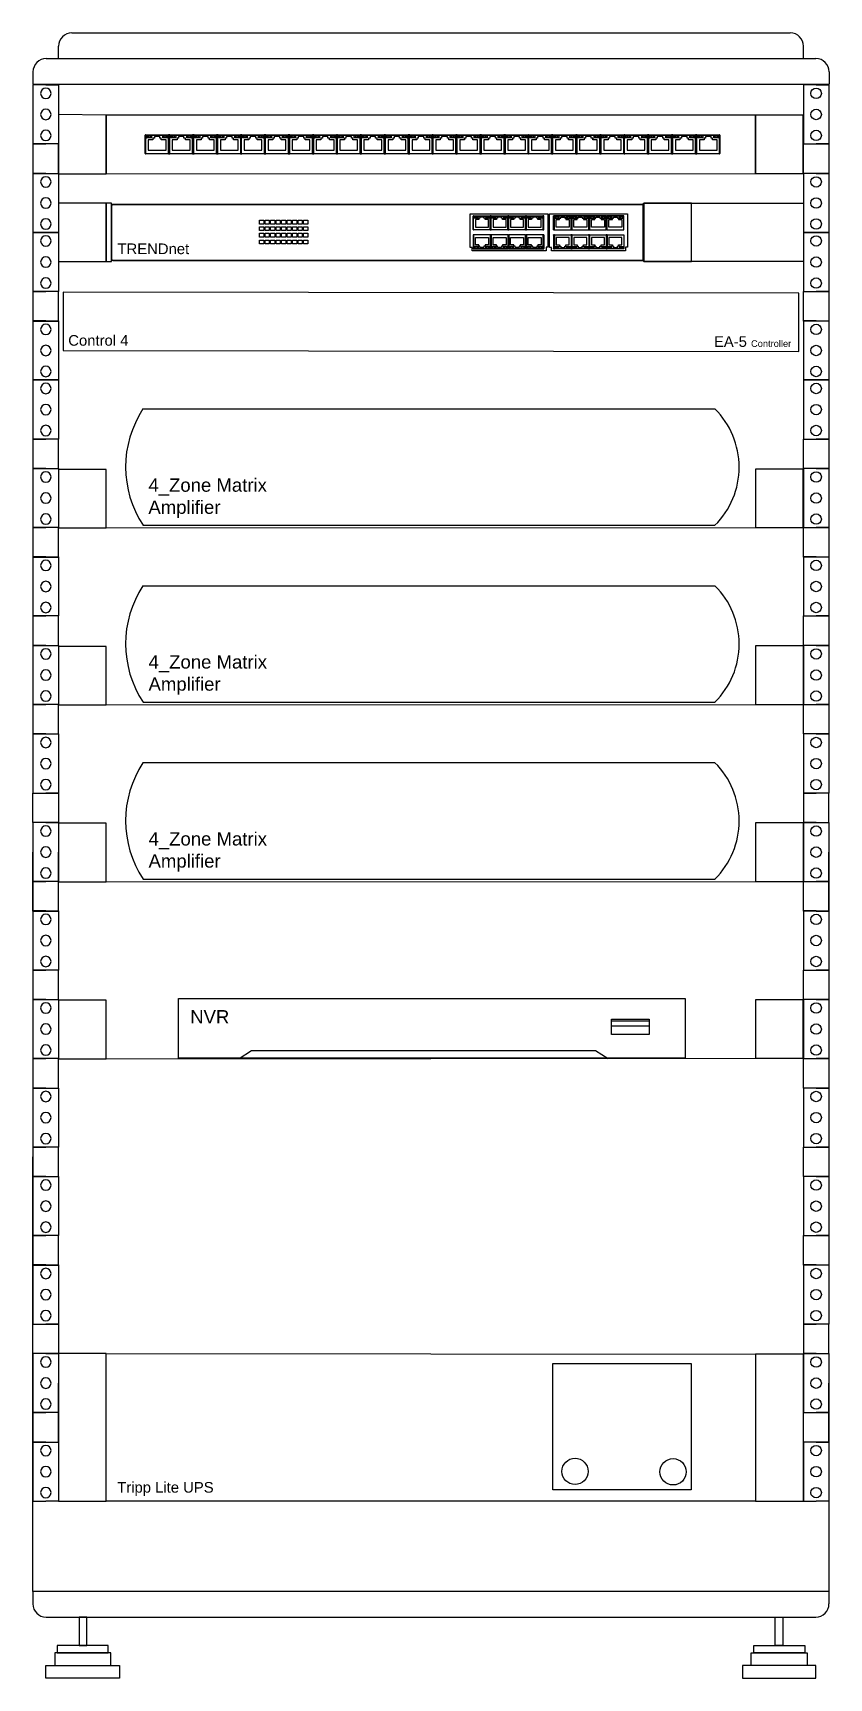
# Model space of a CAD drawing. Header units: inches. Extents: x 29 to 2254, y 8 to 2046.
# Drawn here: x 1654 to 2254, y 39 to 1278 of the extents above; entities that cross this region are included whole.
import ezdxf

# ---------------------------------------------------------------- set-up
doc = ezdxf.new("R2010")
doc.units = ezdxf.units.IN
doc.header["$MEASUREMENT"] = 0
doc.styles.get("Standard").update_dxf_attribs({"font": 'arial.ttf'})

msp = doc.modelspace()

# ---------------------------------------------------------------- texts
at = {"color": 0, "attachment_point": 1}
for s, width, insert, char_height in [('TRENDnet', 33.465, (1717.6, 1119.6), 8), ('Control 4', 60.602, (1680.5, 1050.6), 8), ('EA-5 {\\H0.625x;Controller}', 60.602, (2167.1, 1049.7), 8), ('4_Zone Matrix Amplifier', 125.897, (1740.9, 942.6), 10), ('4_Zone Matrix Amplifier', 125.897, (1741, 809.4), 10), ('4_Zone Matrix Amplifier', 125.897, (1741, 676.1), 10), ('NVR', 125.897, (1772.4, 542.1), 10), ('Tripp Lite UPS', 74.375, (1717.4, 186.6), 8)]:
    msp.add_mtext_dynamic_manual_height_columns(s, width=width, gutter_width=1, heights=[0], dxfattribs=dict(at, insert=insert, char_height=char_height))

# ---------------------------------------------------------------- blocks, each defined once
blk = doc.blocks.new('1u')
at = {"color": 1}
for p, q in [((997921.6, 50907.8), (997912, 50907.8)), ((997912, 50907.8), (997912, 50863.3)), ((997921.6, 50907.8), (997931.3, 50907.8)), ((997931.3, 50907.8), (997931.3, 50863.3)), ((997912, 50863.3), (997921.6, 50863.3)), ((997931.3, 50863.3), (997921.6, 50863.3)), ((997931.3, 50863.3), (997921.6, 50863.3))]:
    blk.add_line(p, q, dxfattribs=at)
for centre in [(997921.6, 50901.4), (997921.6, 50885.5), (997921.6, 50869.7)]:
    blk.add_circle(centre, 3.93, dxfattribs=at)
blk = doc.blocks.new('net 1u')
for p, q in [((997685.9, 52129.9), (997685.9, 52140.1)), ((997686, 52129.9), (997686, 52140.1)), ((997686, 52129.9), (997686, 52140.1)), ((997686.2, 52140.3), (997698.7, 52140.3)), ((997686.2, 52129.9), (997686.2, 52140.1)), ((997686.2, 52140.1), (997698.7, 52140.1)), ((997686.7, 52139.6), (997686.7, 52138.6)), ((997686.7, 52139.6), (997689.6, 52139.6)), ((997686.7, 52139.6), (997689.5, 52139.6)), ((997687.4, 52139.6), (997687.4, 52138.6)), ((997688.8, 52138.6), (997688.8, 52139.6)), ((997689.6, 52138.6), (997689.6, 52139.6)), ((997690.9, 52139.2), (997690.9, 52138.4)), ((997694, 52139.2), (997690.9, 52139.2)), ((997694, 52138.4), (997694, 52139.2)), ((997695.3, 52139.6), (997695.3, 52138.6)), ((997695.3, 52139.6), (997698.2, 52139.6)), ((997695.4, 52139.6), (997698.2, 52139.6)), ((997696.1, 52139.6), (997696.1, 52138.6)), ((997697.5, 52138.6), (997697.5, 52139.6)), ((997698.2, 52138.6), (997698.2, 52139.6)), ((997699.3, 52140.3), (997698.7, 52140.3)), ((997698.7, 52129.9), (997698.7, 52140.1)), ((997698.9, 52140.1), (997698.9, 52129.9)), ((997699.1, 52129.9), (997699.1, 52140.1)), ((997699.3, 52129.9), (997699.3, 52140.1)), ((997699.3, 52129.9), (997699.3, 52140.1)), ((997699.4, 52129.9), (997699.4, 52140.1)), ((997699.4, 52140.1), (997712, 52140.1)), ((997699.5, 52140.3), (997711.9, 52140.3)), ((997699.9, 52139.6), (997699.9, 52138.6)), ((997699.9, 52139.6), (997702.8, 52139.6)), ((997700, 52139.6), (997702.8, 52139.6)), ((997700.7, 52139.6), (997700.7, 52138.6)), ((997702, 52138.6), (997702, 52139.6)), ((997702.8, 52138.6), (997702.8, 52139.6)), ((997704.2, 52139.2), (997704.2, 52138.4)), ((997707.2, 52139.2), (997704.2, 52139.2)), ((997707.2, 52138.4), (997707.2, 52139.2)), ((997708.6, 52139.6), (997708.6, 52138.6)), ((997708.6, 52139.6), (997711.5, 52139.6)), ((997708.6, 52139.6), (997711.5, 52139.6)), ((997709.4, 52139.6), (997709.4, 52138.6)), ((997710.7, 52138.6), (997710.7, 52139.6)), ((997711.5, 52138.6), (997711.5, 52139.6)), ((997712.6, 52140.3), (997711.9, 52140.3)), ((997712, 52129.9), (997712, 52140.1)), ((997712.1, 52140.1), (997712.1, 52129.9)), ((997712.4, 52129.9), (997712.4, 52140.1)), ((997712.6, 52129.9), (997712.6, 52140.1)), ((997712.6, 52129.9), (997712.6, 52140.1)), ((997712.7, 52140.3), (997725.2, 52140.3)), ((997712.7, 52129.9), (997712.7, 52140.1)), ((997712.7, 52140.1), (997725.2, 52140.1)), ((997713.2, 52139.6), (997713.2, 52138.6)), ((997713.2, 52139.6), (997716.1, 52139.6)), ((997713.2, 52139.6), (997716, 52139.6)), ((997713.9, 52139.6), (997713.9, 52138.6)), ((997715.3, 52138.6), (997715.3, 52139.6)), ((997716.1, 52138.6), (997716.1, 52139.6)), ((997717.4, 52139.2), (997717.4, 52138.4)), ((997720.5, 52139.2), (997717.4, 52139.2)), ((997720.5, 52138.4), (997720.5, 52139.2)), ((997721.9, 52139.6), (997721.9, 52138.6)), ((997721.9, 52139.6), (997724.7, 52139.6)), ((997721.9, 52139.6), (997724.7, 52139.6)), ((997722.6, 52139.6), (997722.6, 52138.6)), ((997724, 52138.6), (997724, 52139.6)), ((997724.7, 52138.6), (997724.7, 52139.6)), ((997725.9, 52140.3), (997725.2, 52140.3)), ((997725.2, 52129.9), (997725.2, 52140.1)), ((997725.4, 52140.1), (997725.4, 52129.9)), ((997725.7, 52129.9), (997725.7, 52140.1)), ((997725.8, 52129.9), (997725.8, 52140.1)), ((997725.8, 52129.9), (997725.8, 52140.1)), ((997726, 52140.3), (997738.4, 52140.3)), ((997726, 52129.9), (997726, 52140.1)), ((997726, 52140.1), (997738.5, 52140.1)), ((997726.4, 52139.6), (997726.4, 52138.6)), ((997726.4, 52139.6), (997729.3, 52139.6)), ((997726.5, 52139.6), (997729.3, 52139.6)), ((997727.2, 52139.6), (997727.2, 52138.6)), ((997728.6, 52138.6), (997728.6, 52139.6)), ((997729.3, 52138.6), (997729.3, 52139.6)), ((997730.7, 52139.2), (997730.7, 52138.4)), ((997733.8, 52139.2), (997730.7, 52139.2)), ((997733.8, 52138.4), (997733.8, 52139.2)), ((997735.1, 52139.6), (997735.1, 52138.6)), ((997735.1, 52139.6), (997738, 52139.6)), ((997735.2, 52139.6), (997738, 52139.6)), ((997735.9, 52139.6), (997735.9, 52138.6)), ((997737.2, 52138.6), (997737.2, 52139.6)), ((997738, 52138.6), (997738, 52139.6)), ((997739.1, 52140.3), (997738.4, 52140.3)), ((997738.5, 52129.9), (997738.5, 52140.1)), ((997738.6, 52140.1), (997738.6, 52129.9)), ((997738.9, 52129.9), (997738.9, 52140.1)), ((997739.1, 52129.9), (997739.1, 52140.1)), ((997746.3, 52129.9), (997746.3, 52140.1)), ((997746.4, 52140.3), (997747.1, 52140.3)), ((997746.5, 52129.9), (997746.5, 52140.1)), ((997746.5, 52129.9), (997746.5, 52140.1)), ((997746.6, 52129.9), (997746.6, 52140.1)), ((997746.9, 52140.1), (997746.9, 52129.9)), ((997759.5, 52140.3), (997747.1, 52140.3)), ((997747.1, 52129.9), (997747.1, 52140.1)), ((997759.6, 52140.1), (997747.1, 52140.1)), ((997747.5, 52138.6), (997747.5, 52139.6)), ((997750.4, 52139.6), (997747.5, 52139.6)), ((997750.4, 52139.6), (997747.6, 52139.6)), ((997748.3, 52138.6), (997748.3, 52139.6)), ((997749.7, 52139.6), (997749.7, 52138.6)), ((997750.4, 52139.6), (997750.4, 52138.6)), ((997751.8, 52138.4), (997751.8, 52139.2)), ((997751.8, 52139.2), (997754.9, 52139.2)), ((997754.9, 52139.2), (997754.9, 52138.4)), ((997756.2, 52138.6), (997756.2, 52139.6)), ((997759.1, 52139.6), (997756.2, 52139.6)), ((997759.1, 52139.6), (997756.3, 52139.6)), ((997757, 52138.6), (997757, 52139.6)), ((997758.3, 52139.6), (997758.3, 52138.6)), ((997759.1, 52139.6), (997759.1, 52138.6)), ((997759.6, 52129.9), (997759.6, 52140.1)), ((997759.7, 52140.3), (997760.4, 52140.3)), ((997759.7, 52129.9), (997759.7, 52140.1)), ((997759.7, 52129.9), (997759.7, 52140.1)), ((997759.9, 52129.9), (997759.9, 52140.1)), ((997760.2, 52140.1), (997760.2, 52129.9)), ((997760.3, 52129.9), (997760.3, 52140.1)), ((997772.9, 52140.1), (997760.3, 52140.1)), ((997772.8, 52140.3), (997760.4, 52140.3)), ((997760.8, 52138.6), (997760.8, 52139.6)), ((997763.7, 52139.6), (997760.8, 52139.6)), ((997763.7, 52139.6), (997760.8, 52139.6)), ((997761.6, 52138.6), (997761.6, 52139.6)), ((997762.9, 52139.6), (997762.9, 52138.6)), ((997763.7, 52139.6), (997763.7, 52138.6)), ((997765, 52138.4), (997765, 52139.2)), ((997765, 52139.2), (997768.1, 52139.2)), ((997768.1, 52139.2), (997768.1, 52138.4)), ((997769.5, 52138.6), (997769.5, 52139.6)), ((997772.4, 52139.6), (997769.5, 52139.6)), ((997772.3, 52139.6), (997769.5, 52139.6)), ((997770.3, 52138.6), (997770.3, 52139.6)), ((997771.6, 52139.6), (997771.6, 52138.6)), ((997772.4, 52139.6), (997772.4, 52138.6)), ((997772.9, 52129.9), (997772.9, 52140.1)), ((997773, 52140.3), (997773.6, 52140.3)), ((997773, 52129.9), (997773, 52140.1)), ((997773, 52129.9), (997773, 52140.1)), ((997773.1, 52129.9), (997773.1, 52140.1)), ((997773.4, 52140.1), (997773.4, 52129.9)), ((997786.1, 52140.3), (997773.6, 52140.3)), ((997773.6, 52129.9), (997773.6, 52140.1)), ((997786.1, 52140.1), (997773.6, 52140.1)), ((997774.1, 52138.6), (997774.1, 52139.6)), ((997777, 52139.6), (997774.1, 52139.6)), ((997776.9, 52139.6), (997774.1, 52139.6)), ((997774.8, 52138.6), (997774.8, 52139.6)), ((997776.2, 52139.6), (997776.2, 52138.6)), ((997777, 52139.6), (997777, 52138.6)), ((997778.3, 52138.4), (997778.3, 52139.2)), ((997778.3, 52139.2), (997781.4, 52139.2)), ((997781.4, 52139.2), (997781.4, 52138.4)), ((997782.7, 52138.6), (997782.7, 52139.6)), ((997785.6, 52139.6), (997782.7, 52139.6)), ((997785.6, 52139.6), (997782.8, 52139.6)), ((997783.5, 52138.6), (997783.5, 52139.6)), ((997784.9, 52139.6), (997784.9, 52138.6)), ((997785.6, 52139.6), (997785.6, 52138.6)), ((997786.1, 52129.9), (997786.1, 52140.1)), ((997786.2, 52140.3), (997786.9, 52140.3)), ((997786.3, 52129.9), (997786.3, 52140.1)), ((997786.3, 52129.9), (997786.3, 52140.1)), ((997786.4, 52129.9), (997786.4, 52140.1)), ((997786.7, 52140.1), (997786.7, 52129.9)), ((997786.8, 52129.9), (997786.8, 52140.1)), ((997799.4, 52140.1), (997786.8, 52140.1)), ((997799.3, 52140.3), (997786.9, 52140.3)), ((997787.3, 52138.6), (997787.3, 52139.6)), ((997790.2, 52139.6), (997787.3, 52139.6)), ((997790.2, 52139.6), (997787.4, 52139.6)), ((997788.1, 52138.6), (997788.1, 52139.6)), ((997789.4, 52139.6), (997789.4, 52138.6)), ((997790.2, 52139.6), (997790.2, 52138.6)), ((997791.6, 52138.4), (997791.6, 52139.2)), ((997791.6, 52139.2), (997794.6, 52139.2)), ((997794.6, 52139.2), (997794.6, 52138.4)), ((997796, 52138.6), (997796, 52139.6)), ((997798.9, 52139.6), (997796, 52139.6)), ((997798.9, 52139.6), (997796, 52139.6)), ((997796.8, 52138.6), (997796.8, 52139.6)), ((997798.1, 52139.6), (997798.1, 52138.6)), ((997798.9, 52139.6), (997798.9, 52138.6)), ((997799.4, 52129.9), (997799.4, 52140.1)), ((997799.5, 52129.9), (997799.5, 52140.1)), ((997814.2, 52147.8), (997814.2, 52107.7)), ((997524.9, 52136.9), (997528, 52136.9)), ((997524.9, 52134), (997524.9, 52136.9)), ((997528, 52134), (997524.9, 52134)), ((997524.9, 52132), (997528, 52132)), ((997524.9, 52129.1), (997524.9, 52132)), ((997528, 52129.1), (997524.9, 52129.1)), ((997524.9, 52127.1), (997528, 52127.1)), ((997524.9, 52124.2), (997524.9, 52127.1)), ((997528, 52136.9), (997528, 52134)), ((997528, 52132), (997528, 52129.1)), ((997528, 52127.1), (997528, 52124.2)), ((997529, 52136.9), (997532.1, 52136.9)), ((997529, 52134), (997529, 52136.9)), ((997532.1, 52134), (997529, 52134)), ((997529, 52132), (997532.1, 52132)), ((997529, 52129.1), (997529, 52132)), ((997532.1, 52129.1), (997529, 52129.1)), ((997529, 52127.1), (997532.1, 52127.1)), ((997529, 52124.2), (997529, 52127.1)), ((997532.1, 52136.9), (997532.1, 52134)), ((997532.1, 52132), (997532.1, 52129.1)), ((997532.1, 52127.1), (997532.1, 52124.2)), ((997533.2, 52136.9), (997536.3, 52136.9)), ((997533.2, 52134), (997533.2, 52136.9)), ((997536.3, 52134), (997533.2, 52134)), ((997533.2, 52132), (997536.3, 52132)), ((997533.2, 52129.1), (997533.2, 52132)), ((997536.3, 52129.1), (997533.2, 52129.1)), ((997533.2, 52127.1), (997536.3, 52127.1)), ((997533.2, 52124.2), (997533.2, 52127.1)), ((997536.3, 52136.9), (997536.3, 52134)), ((997536.3, 52132), (997536.3, 52129.1)), ((997536.3, 52127.1), (997536.3, 52124.2)), ((997537.3, 52136.9), (997540.4, 52136.9)), ((997537.3, 52134), (997537.3, 52136.9)), ((997540.4, 52134), (997537.3, 52134)), ((997537.3, 52132), (997540.4, 52132)), ((997537.3, 52129.1), (997537.3, 52132)), ((997540.4, 52129.1), (997537.3, 52129.1)), ((997537.3, 52127.1), (997540.4, 52127.1)), ((997537.3, 52124.2), (997537.3, 52127.1)), ((997540.4, 52136.9), (997540.4, 52134)), ((997540.4, 52132), (997540.4, 52129.1)), ((997540.4, 52127.1), (997540.4, 52124.2)), ((997541.5, 52136.9), (997544.6, 52136.9)), ((997541.5, 52134), (997541.5, 52136.9)), ((997544.6, 52134), (997541.5, 52134)), ((997541.5, 52132), (997544.6, 52132)), ((997541.5, 52129.1), (997541.5, 52132)), ((997544.6, 52129.1), (997541.5, 52129.1)), ((997541.5, 52127.1), (997544.6, 52127.1)), ((997541.5, 52124.2), (997541.5, 52127.1)), ((997544.6, 52136.9), (997544.6, 52134)), ((997544.6, 52132), (997544.6, 52129.1)), ((997544.6, 52127.1), (997544.6, 52124.2)), ((997545.6, 52136.9), (997548.7, 52136.9)), ((997545.6, 52134), (997545.6, 52136.9)), ((997548.7, 52134), (997545.6, 52134)), ((997545.6, 52132), (997548.7, 52132)), ((997545.6, 52129.1), (997545.6, 52132)), ((997548.7, 52129.1), (997545.6, 52129.1)), ((997545.6, 52127.1), (997548.7, 52127.1)), ((997545.6, 52124.2), (997545.6, 52127.1)), ((997548.7, 52136.9), (997548.7, 52134)), ((997548.7, 52132), (997548.7, 52129.1)), ((997548.7, 52127.1), (997548.7, 52124.2)), ((997549.8, 52136.9), (997552.9, 52136.9)), ((997549.8, 52134), (997549.8, 52136.9)), ((997552.9, 52134), (997549.8, 52134)), ((997549.8, 52132), (997552.9, 52132)), ((997549.8, 52129.1), (997549.8, 52132)), ((997552.9, 52129.1), (997549.8, 52129.1)), ((997549.8, 52127.1), (997552.9, 52127.1)), ((997549.8, 52124.2), (997549.8, 52127.1)), ((997552.9, 52136.9), (997552.9, 52134)), ((997552.9, 52132), (997552.9, 52129.1)), ((997552.9, 52127.1), (997552.9, 52124.2)), ((997553.9, 52136.9), (997557, 52136.9)), ((997553.9, 52134), (997553.9, 52136.9)), ((997557, 52134), (997553.9, 52134)), ((997553.9, 52132), (997557, 52132)), ((997553.9, 52129.1), (997553.9, 52132)), ((997557, 52129.1), (997553.9, 52129.1)), ((997553.9, 52127.1), (997557, 52127.1)), ((997553.9, 52124.2), (997553.9, 52127.1)), ((997557, 52136.9), (997557, 52134)), ((997557, 52132), (997557, 52129.1)), ((997557, 52127.1), (997557, 52124.2)), ((997558.1, 52136.9), (997561.2, 52136.9)), ((997558.1, 52134), (997558.1, 52136.9)), ((997561.2, 52134), (997558.1, 52134)), ((997558.1, 52132), (997561.2, 52132)), ((997558.1, 52129.1), (997558.1, 52132)), ((997561.2, 52129.1), (997558.1, 52129.1)), ((997558.1, 52127.1), (997561.2, 52127.1)), ((997558.1, 52124.2), (997558.1, 52127.1)), ((997561.2, 52136.9), (997561.2, 52134)), ((997561.2, 52132), (997561.2, 52129.1)), ((997561.2, 52127.1), (997561.2, 52124.2)), ((997698.7, 52129.7), (997686.2, 52129.7)), ((997689.5, 52138.6), (997686.7, 52138.6)), ((997689.6, 52138.6), (997686.7, 52138.6)), ((997687.6, 52137.4), (997687.6, 52131.7)), ((997690.1, 52137.4), (997687.6, 52137.4)), ((997687.6, 52131.7), (997697.3, 52131.7)), ((997690.1, 52138.4), (997690.1, 52137.4)), ((997690.9, 52138.4), (997690.1, 52138.4)), ((997694.8, 52138.4), (997694, 52138.4)), ((997694.8, 52137.4), (997694.8, 52138.4)), ((997697.3, 52137.4), (997694.8, 52137.4)), ((997698.2, 52138.6), (997695.3, 52138.6)), ((997698.2, 52138.6), (997695.4, 52138.6)), ((997697.3, 52131.7), (997697.3, 52137.4)), ((997698.7, 52129.7), (997699.3, 52129.7)), ((997711.9, 52129.7), (997699.5, 52129.7)), ((997702.8, 52138.6), (997699.9, 52138.6)), ((997702.8, 52138.6), (997700, 52138.6)), ((997700.8, 52137.4), (997700.8, 52131.7)), ((997703.4, 52137.4), (997700.8, 52137.4)), ((997700.8, 52131.7), (997710.6, 52131.7)), ((997703.4, 52138.4), (997703.4, 52137.4)), ((997704.2, 52138.4), (997703.4, 52138.4)), ((997708, 52138.4), (997707.2, 52138.4)), ((997708, 52137.4), (997708, 52138.4)), ((997710.6, 52137.4), (997708, 52137.4)), ((997711.5, 52138.6), (997708.6, 52138.6)), ((997711.5, 52138.6), (997708.6, 52138.6)), ((997710.6, 52131.7), (997710.6, 52137.4)), ((997711.9, 52129.7), (997712.6, 52129.7)), ((997725.2, 52129.7), (997712.7, 52129.7)), ((997716, 52138.6), (997713.2, 52138.6)), ((997716.1, 52138.6), (997713.2, 52138.6)), ((997714.1, 52137.4), (997714.1, 52131.7)), ((997716.6, 52137.4), (997714.1, 52137.4)), ((997714.1, 52131.7), (997723.8, 52131.7)), ((997716.6, 52138.4), (997716.6, 52137.4)), ((997717.4, 52138.4), (997716.6, 52138.4)), ((997721.3, 52138.4), (997720.5, 52138.4)), ((997721.3, 52137.4), (997721.3, 52138.4)), ((997723.8, 52137.4), (997721.3, 52137.4)), ((997724.7, 52138.6), (997721.9, 52138.6)), ((997724.7, 52138.6), (997721.9, 52138.6)), ((997723.8, 52131.7), (997723.8, 52137.4)), ((997725.2, 52129.7), (997725.9, 52129.7)), ((997738.4, 52129.7), (997726, 52129.7)), ((997729.3, 52138.6), (997726.4, 52138.6)), ((997729.3, 52138.6), (997726.5, 52138.6)), ((997727.3, 52137.4), (997727.3, 52131.7)), ((997729.9, 52137.4), (997727.3, 52137.4)), ((997727.3, 52131.7), (997737.1, 52131.7)), ((997729.9, 52138.4), (997729.9, 52137.4)), ((997730.7, 52138.4), (997729.9, 52138.4)), ((997734.5, 52138.4), (997733.8, 52138.4)), ((997734.5, 52137.4), (997734.5, 52138.4)), ((997737.1, 52137.4), (997734.5, 52137.4)), ((997738, 52138.6), (997735.1, 52138.6)), ((997738, 52138.6), (997735.2, 52138.6)), ((997737.1, 52131.7), (997737.1, 52137.4)), ((997738.4, 52129.7), (997739.1, 52129.7)), ((997747.1, 52129.7), (997746.4, 52129.7)), ((997747.1, 52129.7), (997759.5, 52129.7)), ((997747.5, 52138.6), (997750.4, 52138.6)), ((997747.6, 52138.6), (997750.4, 52138.6)), ((997748.5, 52131.7), (997748.5, 52137.4)), ((997748.5, 52137.4), (997751, 52137.4)), ((997758.2, 52131.7), (997748.5, 52131.7)), ((997751, 52137.4), (997751, 52138.4)), ((997751, 52138.4), (997751.8, 52138.4)), ((997754.9, 52138.4), (997755.6, 52138.4)), ((997755.6, 52138.4), (997755.6, 52137.4)), ((997755.6, 52137.4), (997758.2, 52137.4)), ((997756.2, 52138.6), (997759.1, 52138.6)), ((997756.3, 52138.6), (997759.1, 52138.6)), ((997758.2, 52137.4), (997758.2, 52131.7)), ((997760.4, 52129.7), (997759.7, 52129.7)), ((997760.4, 52129.7), (997772.8, 52129.7)), ((997760.8, 52138.6), (997763.7, 52138.6)), ((997760.8, 52138.6), (997763.7, 52138.6)), ((997761.7, 52131.7), (997761.7, 52137.4)), ((997761.7, 52137.4), (997764.3, 52137.4)), ((997771.5, 52131.7), (997761.7, 52131.7)), ((997764.3, 52137.4), (997764.3, 52138.4)), ((997764.3, 52138.4), (997765, 52138.4)), ((997768.1, 52138.4), (997768.9, 52138.4)), ((997768.9, 52138.4), (997768.9, 52137.4)), ((997768.9, 52137.4), (997771.5, 52137.4)), ((997769.5, 52138.6), (997772.3, 52138.6)), ((997769.5, 52138.6), (997772.4, 52138.6)), ((997771.5, 52137.4), (997771.5, 52131.7)), ((997773.6, 52129.7), (997773, 52129.7)), ((997773.6, 52129.7), (997786.1, 52129.7)), ((997774.1, 52138.6), (997776.9, 52138.6)), ((997774.1, 52138.6), (997777, 52138.6)), ((997775, 52131.7), (997775, 52137.4)), ((997775, 52137.4), (997777.5, 52137.4)), ((997784.7, 52131.7), (997775, 52131.7)), ((997777.5, 52137.4), (997777.5, 52138.4)), ((997777.5, 52138.4), (997778.3, 52138.4)), ((997781.4, 52138.4), (997782.2, 52138.4)), ((997782.2, 52138.4), (997782.2, 52137.4)), ((997782.2, 52137.4), (997784.7, 52137.4)), ((997782.7, 52138.6), (997785.6, 52138.6)), ((997782.8, 52138.6), (997785.6, 52138.6)), ((997784.7, 52137.4), (997784.7, 52131.7)), ((997786.9, 52129.7), (997786.2, 52129.7)), ((997786.9, 52129.7), (997799.3, 52129.7)), ((997787.3, 52138.6), (997790.2, 52138.6)), ((997787.4, 52138.6), (997790.2, 52138.6)), ((997788.2, 52131.7), (997788.2, 52137.4)), ((997788.2, 52137.4), (997790.8, 52137.4)), ((997798, 52131.7), (997788.2, 52131.7)), ((997790.8, 52137.4), (997790.8, 52138.4)), ((997790.8, 52138.4), (997791.6, 52138.4)), ((997794.6, 52138.4), (997795.4, 52138.4)), ((997795.4, 52138.4), (997795.4, 52137.4)), ((997795.4, 52137.4), (997798, 52137.4)), ((997796, 52138.6), (997798.9, 52138.6)), ((997796, 52138.6), (997798.9, 52138.6)), ((997798, 52137.4), (997798, 52131.7)), ((997528, 52124.2), (997524.9, 52124.2)), ((997524.9, 52122), (997528, 52122)), ((997524.9, 52119.1), (997524.9, 52122)), ((997528, 52119.1), (997524.9, 52119.1)), ((997528, 52122), (997528, 52119.1)), ((997532.1, 52124.2), (997529, 52124.2)), ((997529, 52122), (997532.1, 52122)), ((997529, 52119.1), (997529, 52122)), ((997532.1, 52119.1), (997529, 52119.1)), ((997532.1, 52122), (997532.1, 52119.1)), ((997536.3, 52124.2), (997533.2, 52124.2)), ((997533.2, 52122), (997536.3, 52122)), ((997533.2, 52119.1), (997533.2, 52122)), ((997536.3, 52119.1), (997533.2, 52119.1)), ((997536.3, 52122), (997536.3, 52119.1)), ((997540.4, 52124.2), (997537.3, 52124.2)), ((997537.3, 52122), (997540.4, 52122)), ((997537.3, 52119.1), (997537.3, 52122)), ((997540.4, 52119.1), (997537.3, 52119.1)), ((997540.4, 52122), (997540.4, 52119.1)), ((997544.6, 52124.2), (997541.5, 52124.2)), ((997541.5, 52122), (997544.6, 52122)), ((997541.5, 52119.1), (997541.5, 52122)), ((997544.6, 52119.1), (997541.5, 52119.1)), ((997544.6, 52122), (997544.6, 52119.1)), ((997548.7, 52124.2), (997545.6, 52124.2)), ((997545.6, 52122), (997548.7, 52122)), ((997545.6, 52119.1), (997545.6, 52122)), ((997548.7, 52119.1), (997545.6, 52119.1)), ((997548.7, 52122), (997548.7, 52119.1)), ((997552.9, 52124.2), (997549.8, 52124.2)), ((997549.8, 52122), (997552.9, 52122)), ((997549.8, 52119.1), (997549.8, 52122)), ((997552.9, 52119.1), (997549.8, 52119.1)), ((997552.9, 52122), (997552.9, 52119.1)), ((997557, 52124.2), (997553.9, 52124.2)), ((997553.9, 52122), (997557, 52122)), ((997553.9, 52119.1), (997553.9, 52122)), ((997557, 52119.1), (997553.9, 52119.1)), ((997557, 52122), (997557, 52119.1)), ((997561.2, 52124.2), (997558.1, 52124.2)), ((997558.1, 52122), (997561.2, 52122)), ((997558.1, 52119.1), (997558.1, 52122)), ((997561.2, 52119.1), (997558.1, 52119.1)), ((997561.2, 52122), (997561.2, 52119.1)), ((997685.9, 52125.7), (997685.9, 52115.6)), ((997686, 52125.8), (997686, 52115.6)), ((997686, 52125.7), (997686, 52115.6)), ((997698.7, 52125.9), (997686.2, 52125.9)), ((997686.2, 52125.8), (997686.2, 52115.6)), ((997686.2, 52115.6), (997698.7, 52115.6)), ((997686.2, 52115.4), (997698.7, 52115.4)), ((997686.7, 52116.1), (997686.7, 52117.1)), ((997689.5, 52117.1), (997686.7, 52117.1)), ((997689.6, 52117.1), (997686.7, 52117.1)), ((997686.7, 52116.1), (997689.6, 52116.1)), ((997686.7, 52116), (997689.5, 52116)), ((997687.4, 52116), (997687.4, 52117.1)), ((997687.6, 52118.3), (997687.6, 52124)), ((997687.6, 52124), (997697.3, 52124)), ((997690.1, 52118.3), (997687.6, 52118.3)), ((997688.8, 52117.1), (997688.8, 52116)), ((997689.6, 52117.1), (997689.6, 52116.1)), ((997690.1, 52117.3), (997690.1, 52118.3)), ((997690.9, 52117.3), (997690.1, 52117.3)), ((997690.9, 52116.4), (997690.9, 52117.3)), ((997694, 52116.4), (997690.9, 52116.4)), ((997694, 52117.3), (997694, 52116.4)), ((997694.8, 52117.3), (997694, 52117.3)), ((997694.8, 52118.3), (997694.8, 52117.3)), ((997697.3, 52118.3), (997694.8, 52118.3)), ((997695.3, 52116.1), (997695.3, 52117.1)), ((997698.2, 52117.1), (997695.3, 52117.1)), ((997695.3, 52116.1), (997698.2, 52116.1)), ((997698.2, 52117.1), (997695.4, 52117.1)), ((997695.4, 52116), (997698.2, 52116)), ((997696.1, 52116), (997696.1, 52117.1)), ((997697.3, 52124), (997697.3, 52118.3)), ((997697.5, 52117.1), (997697.5, 52116)), ((997698.2, 52117.1), (997698.2, 52116.1)), ((997698.7, 52125.9), (997699.3, 52125.9)), ((997698.7, 52125.8), (997698.7, 52115.6)), ((997699.3, 52115.4), (997698.7, 52115.4)), ((997698.9, 52115.6), (997698.9, 52125.7)), ((997699.1, 52125.7), (997699.1, 52115.6)), ((997699.3, 52125.8), (997699.3, 52115.6)), ((997699.3, 52125.7), (997699.3, 52115.6)), ((997699.4, 52125.8), (997699.4, 52115.6)), ((997699.4, 52115.6), (997712, 52115.6)), ((997711.9, 52125.9), (997699.5, 52125.9)), ((997699.5, 52115.4), (997711.9, 52115.4)), ((997699.9, 52116.1), (997699.9, 52117.1)), ((997702.8, 52117.1), (997699.9, 52117.1)), ((997699.9, 52116.1), (997702.8, 52116.1)), ((997702.8, 52117.1), (997700, 52117.1)), ((997700, 52116), (997702.8, 52116)), ((997700.7, 52116), (997700.7, 52117.1)), ((997700.8, 52118.3), (997700.8, 52124)), ((997700.8, 52124), (997710.6, 52124)), ((997703.4, 52118.3), (997700.8, 52118.3)), ((997702, 52117.1), (997702, 52116)), ((997702.8, 52117.1), (997702.8, 52116.1)), ((997703.4, 52117.3), (997703.4, 52118.3)), ((997704.2, 52117.3), (997703.4, 52117.3)), ((997704.2, 52116.4), (997704.2, 52117.3)), ((997707.2, 52116.4), (997704.2, 52116.4)), ((997707.2, 52117.3), (997707.2, 52116.4)), ((997708, 52117.3), (997707.2, 52117.3)), ((997708, 52118.3), (997708, 52117.3)), ((997710.6, 52118.3), (997708, 52118.3)), ((997708.6, 52116.1), (997708.6, 52117.1)), ((997711.5, 52117.1), (997708.6, 52117.1)), ((997711.5, 52117.1), (997708.6, 52117.1)), ((997708.6, 52116.1), (997711.5, 52116.1)), ((997708.6, 52116), (997711.5, 52116)), ((997709.4, 52116), (997709.4, 52117.1)), ((997710.6, 52124), (997710.6, 52118.3)), ((997710.7, 52117.1), (997710.7, 52116)), ((997711.5, 52117.1), (997711.5, 52116.1)), ((997711.9, 52125.9), (997712.6, 52125.9)), ((997712.6, 52115.4), (997711.9, 52115.4)), ((997712, 52125.8), (997712, 52115.6)), ((997712.1, 52115.6), (997712.1, 52125.7)), ((997712.4, 52125.7), (997712.4, 52115.6)), ((997712.6, 52125.8), (997712.6, 52115.6)), ((997712.6, 52125.7), (997712.6, 52115.6)), ((997725.2, 52125.9), (997712.7, 52125.9)), ((997712.7, 52125.8), (997712.7, 52115.6)), ((997712.7, 52115.6), (997725.2, 52115.6)), ((997712.7, 52115.4), (997725.2, 52115.4)), ((997713.2, 52116.1), (997713.2, 52117.1)), ((997716, 52117.1), (997713.2, 52117.1)), ((997716.1, 52117.1), (997713.2, 52117.1)), ((997713.2, 52116.1), (997716.1, 52116.1)), ((997713.2, 52116), (997716, 52116)), ((997713.9, 52116), (997713.9, 52117.1)), ((997714.1, 52118.3), (997714.1, 52124)), ((997714.1, 52124), (997723.8, 52124)), ((997716.6, 52118.3), (997714.1, 52118.3)), ((997715.3, 52117.1), (997715.3, 52116)), ((997716.1, 52117.1), (997716.1, 52116.1)), ((997716.6, 52117.3), (997716.6, 52118.3)), ((997717.4, 52117.3), (997716.6, 52117.3)), ((997717.4, 52116.4), (997717.4, 52117.3)), ((997720.5, 52116.4), (997717.4, 52116.4)), ((997720.5, 52117.3), (997720.5, 52116.4)), ((997721.3, 52117.3), (997720.5, 52117.3)), ((997721.3, 52118.3), (997721.3, 52117.3)), ((997723.8, 52118.3), (997721.3, 52118.3)), ((997721.9, 52116.1), (997721.9, 52117.1)), ((997724.7, 52117.1), (997721.9, 52117.1)), ((997724.7, 52117.1), (997721.9, 52117.1)), ((997721.9, 52116.1), (997724.7, 52116.1)), ((997721.9, 52116), (997724.7, 52116)), ((997722.6, 52116), (997722.6, 52117.1)), ((997723.8, 52124), (997723.8, 52118.3)), ((997724, 52117.1), (997724, 52116)), ((997724.7, 52117.1), (997724.7, 52116.1)), ((997725.2, 52125.9), (997725.9, 52125.9)), ((997725.2, 52125.8), (997725.2, 52115.6)), ((997725.9, 52115.4), (997725.2, 52115.4)), ((997725.4, 52115.6), (997725.4, 52125.7)), ((997725.7, 52125.7), (997725.7, 52115.6)), ((997725.8, 52125.8), (997725.8, 52115.6)), ((997725.8, 52125.7), (997725.8, 52115.6)), ((997738.4, 52125.9), (997726, 52125.9)), ((997726, 52125.8), (997726, 52115.6)), ((997726, 52115.6), (997738.5, 52115.6)), ((997726, 52115.4), (997738.4, 52115.4)), ((997726.4, 52116.1), (997726.4, 52117.1)), ((997729.3, 52117.1), (997726.4, 52117.1)), ((997726.4, 52116.1), (997729.3, 52116.1)), ((997729.3, 52117.1), (997726.5, 52117.1)), ((997726.5, 52116), (997729.3, 52116)), ((997727.2, 52116), (997727.2, 52117.1)), ((997727.3, 52118.3), (997727.3, 52124)), ((997727.3, 52124), (997737.1, 52124)), ((997729.9, 52118.3), (997727.3, 52118.3)), ((997728.6, 52117.1), (997728.6, 52116)), ((997729.3, 52117.1), (997729.3, 52116.1)), ((997729.9, 52117.3), (997729.9, 52118.3)), ((997730.7, 52117.3), (997729.9, 52117.3)), ((997730.7, 52116.4), (997730.7, 52117.3)), ((997733.8, 52116.4), (997730.7, 52116.4)), ((997733.8, 52117.3), (997733.8, 52116.4)), ((997734.5, 52117.3), (997733.8, 52117.3)), ((997734.5, 52118.3), (997734.5, 52117.3)), ((997737.1, 52118.3), (997734.5, 52118.3)), ((997735.1, 52116.1), (997735.1, 52117.1)), ((997738, 52117.1), (997735.1, 52117.1)), ((997735.1, 52116.1), (997738, 52116.1)), ((997738, 52117.1), (997735.2, 52117.1)), ((997735.2, 52116), (997738, 52116)), ((997735.9, 52116), (997735.9, 52117.1)), ((997737.1, 52124), (997737.1, 52118.3)), ((997737.2, 52117.1), (997737.2, 52116)), ((997738, 52117.1), (997738, 52116.1)), ((997738.4, 52125.9), (997739.1, 52125.9)), ((997739.1, 52115.4), (997738.4, 52115.4)), ((997738.5, 52125.8), (997738.5, 52115.6)), ((997738.6, 52115.6), (997738.6, 52125.7)), ((997738.9, 52125.7), (997738.9, 52115.6)), ((997739.1, 52125.8), (997739.1, 52115.6)), ((997746.3, 52125.8), (997746.3, 52115.6)), ((997747.1, 52125.9), (997746.4, 52125.9)), ((997746.4, 52115.4), (997747.1, 52115.4)), ((997746.5, 52125.8), (997746.5, 52115.6)), ((997746.5, 52125.7), (997746.5, 52115.6)), ((997746.6, 52125.7), (997746.6, 52115.6)), ((997746.9, 52115.6), (997746.9, 52125.7)), ((997747.1, 52125.9), (997759.5, 52125.9)), ((997747.1, 52125.8), (997747.1, 52115.6)), ((997759.6, 52115.6), (997747.1, 52115.6)), ((997759.5, 52115.4), (997747.1, 52115.4)), ((997747.5, 52117.1), (997747.5, 52116.1)), ((997747.5, 52117.1), (997750.4, 52117.1)), ((997750.4, 52116.1), (997747.5, 52116.1)), ((997747.6, 52117.1), (997750.4, 52117.1)), ((997750.4, 52116), (997747.6, 52116)), ((997748.3, 52117.1), (997748.3, 52116)), ((997748.5, 52124), (997748.5, 52118.3)), ((997758.2, 52124), (997748.5, 52124)), ((997748.5, 52118.3), (997751, 52118.3)), ((997749.7, 52116), (997749.7, 52117.1)), ((997750.4, 52116.1), (997750.4, 52117.1)), ((997751, 52118.3), (997751, 52117.3)), ((997751, 52117.3), (997751.8, 52117.3)), ((997751.8, 52117.3), (997751.8, 52116.4)), ((997751.8, 52116.4), (997754.9, 52116.4)), ((997754.9, 52116.4), (997754.9, 52117.3)), ((997754.9, 52117.3), (997755.6, 52117.3)), ((997755.6, 52117.3), (997755.6, 52118.3)), ((997755.6, 52118.3), (997758.2, 52118.3)), ((997756.2, 52117.1), (997756.2, 52116.1)), ((997756.2, 52117.1), (997759.1, 52117.1)), ((997759.1, 52116.1), (997756.2, 52116.1)), ((997756.3, 52117.1), (997759.1, 52117.1)), ((997759.1, 52116), (997756.3, 52116)), ((997757, 52117.1), (997757, 52116)), ((997758.2, 52118.3), (997758.2, 52124)), ((997758.3, 52116), (997758.3, 52117.1)), ((997759.1, 52116.1), (997759.1, 52117.1)), ((997759.6, 52125.8), (997759.6, 52115.6)), ((997760.4, 52125.9), (997759.7, 52125.9)), ((997759.7, 52125.8), (997759.7, 52115.6)), ((997759.7, 52125.7), (997759.7, 52115.6)), ((997759.7, 52115.4), (997760.4, 52115.4)), ((997759.9, 52125.7), (997759.9, 52115.6)), ((997760.2, 52115.6), (997760.2, 52125.7)), ((997760.3, 52125.8), (997760.3, 52115.6)), ((997772.9, 52115.6), (997760.3, 52115.6)), ((997760.4, 52125.9), (997772.8, 52125.9)), ((997772.8, 52115.4), (997760.4, 52115.4)), ((997760.8, 52117.1), (997760.8, 52116.1)), ((997760.8, 52117.1), (997763.7, 52117.1)), ((997760.8, 52117.1), (997763.7, 52117.1)), ((997763.7, 52116.1), (997760.8, 52116.1)), ((997763.7, 52116), (997760.8, 52116)), ((997761.6, 52117.1), (997761.6, 52116)), ((997761.7, 52124), (997761.7, 52118.3)), ((997771.5, 52124), (997761.7, 52124)), ((997761.7, 52118.3), (997764.3, 52118.3)), ((997762.9, 52116), (997762.9, 52117.1)), ((997763.7, 52116.1), (997763.7, 52117.1)), ((997764.3, 52118.3), (997764.3, 52117.3)), ((997764.3, 52117.3), (997765, 52117.3)), ((997765, 52117.3), (997765, 52116.4)), ((997765, 52116.4), (997768.1, 52116.4)), ((997768.1, 52116.4), (997768.1, 52117.3)), ((997768.1, 52117.3), (997768.9, 52117.3)), ((997768.9, 52117.3), (997768.9, 52118.3)), ((997768.9, 52118.3), (997771.5, 52118.3)), ((997769.5, 52117.1), (997769.5, 52116.1)), ((997769.5, 52117.1), (997772.3, 52117.1)), ((997769.5, 52117.1), (997772.4, 52117.1)), ((997772.4, 52116.1), (997769.5, 52116.1)), ((997772.3, 52116), (997769.5, 52116)), ((997770.3, 52117.1), (997770.3, 52116)), ((997771.5, 52118.3), (997771.5, 52124)), ((997771.6, 52116), (997771.6, 52117.1)), ((997772.4, 52116.1), (997772.4, 52117.1)), ((997772.9, 52125.8), (997772.9, 52115.6)), ((997773.6, 52125.9), (997773, 52125.9)), ((997773, 52125.8), (997773, 52115.6)), ((997773, 52125.7), (997773, 52115.6)), ((997773, 52115.4), (997773.6, 52115.4)), ((997773.1, 52125.7), (997773.1, 52115.6)), ((997773.4, 52115.6), (997773.4, 52125.7)), ((997773.6, 52125.9), (997786.1, 52125.9)), ((997773.6, 52125.8), (997773.6, 52115.6)), ((997786.1, 52115.6), (997773.6, 52115.6)), ((997786.1, 52115.4), (997773.6, 52115.4)), ((997774.1, 52117.1), (997774.1, 52116.1)), ((997774.1, 52117.1), (997776.9, 52117.1)), ((997774.1, 52117.1), (997777, 52117.1)), ((997777, 52116.1), (997774.1, 52116.1)), ((997776.9, 52116), (997774.1, 52116)), ((997774.8, 52117.1), (997774.8, 52116)), ((997775, 52124), (997775, 52118.3)), ((997784.7, 52124), (997775, 52124)), ((997775, 52118.3), (997777.5, 52118.3)), ((997776.2, 52116), (997776.2, 52117.1)), ((997777, 52116.1), (997777, 52117.1)), ((997777.5, 52118.3), (997777.5, 52117.3)), ((997777.5, 52117.3), (997778.3, 52117.3)), ((997778.3, 52117.3), (997778.3, 52116.4)), ((997778.3, 52116.4), (997781.4, 52116.4)), ((997781.4, 52116.4), (997781.4, 52117.3)), ((997781.4, 52117.3), (997782.2, 52117.3)), ((997782.2, 52117.3), (997782.2, 52118.3)), ((997782.2, 52118.3), (997784.7, 52118.3)), ((997782.7, 52117.1), (997782.7, 52116.1)), ((997782.7, 52117.1), (997785.6, 52117.1)), ((997785.6, 52116.1), (997782.7, 52116.1)), ((997782.8, 52117.1), (997785.6, 52117.1)), ((997785.6, 52116), (997782.8, 52116)), ((997783.5, 52117.1), (997783.5, 52116)), ((997784.7, 52118.3), (997784.7, 52124)), ((997784.9, 52116), (997784.9, 52117.1)), ((997785.6, 52116.1), (997785.6, 52117.1)), ((997786.1, 52125.8), (997786.1, 52115.6)), ((997786.9, 52125.9), (997786.2, 52125.9)), ((997786.2, 52115.4), (997786.9, 52115.4)), ((997786.3, 52125.8), (997786.3, 52115.6)), ((997786.3, 52125.7), (997786.3, 52115.6)), ((997786.4, 52125.7), (997786.4, 52115.6)), ((997786.7, 52115.6), (997786.7, 52125.7)), ((997786.8, 52125.8), (997786.8, 52115.6)), ((997799.4, 52115.6), (997786.8, 52115.6)), ((997786.9, 52125.9), (997799.3, 52125.9)), ((997799.3, 52115.4), (997786.9, 52115.4)), ((997787.3, 52117.1), (997787.3, 52116.1)), ((997787.3, 52117.1), (997790.2, 52117.1)), ((997790.2, 52116.1), (997787.3, 52116.1)), ((997787.4, 52117.1), (997790.2, 52117.1)), ((997790.2, 52116), (997787.4, 52116)), ((997788.1, 52117.1), (997788.1, 52116)), ((997788.2, 52124), (997788.2, 52118.3)), ((997798, 52124), (997788.2, 52124)), ((997788.2, 52118.3), (997790.8, 52118.3)), ((997789.4, 52116), (997789.4, 52117.1)), ((997790.2, 52116.1), (997790.2, 52117.1)), ((997790.8, 52118.3), (997790.8, 52117.3)), ((997790.8, 52117.3), (997791.6, 52117.3)), ((997791.6, 52117.3), (997791.6, 52116.4)), ((997791.6, 52116.4), (997794.6, 52116.4)), ((997794.6, 52116.4), (997794.6, 52117.3)), ((997794.6, 52117.3), (997795.4, 52117.3)), ((997795.4, 52117.3), (997795.4, 52118.3)), ((997795.4, 52118.3), (997798, 52118.3)), ((997796, 52117.1), (997796, 52116.1)), ((997796, 52117.1), (997798.9, 52117.1)), ((997796, 52117.1), (997798.9, 52117.1)), ((997798.9, 52116.1), (997796, 52116.1)), ((997798.9, 52116), (997796, 52116)), ((997796.8, 52117.1), (997796.8, 52116)), ((997798, 52118.3), (997798, 52124)), ((997798.1, 52116), (997798.1, 52117.1)), ((997798.9, 52116.1), (997798.9, 52117.1)), ((997799.4, 52125.8), (997799.4, 52115.6)), ((997799.5, 52125.7), (997799.5, 52115.6))]:
    blk.add_line(p, q)
for points in [[(997414.2, 52106.7), (997813.1, 52106.7, 0.414214), (997814.2, 52107.7), (997814.2, 52147.8, 0.414214), (997813.1, 52148.8), (997414.2, 52148.8, 0.414214), (997413.2, 52147.8), (997413.2, 52107.7, 0.414214)], [(997414.2, 52106.9), (997813.1, 52106.9, 0.414214), (997814, 52107.7), (997814, 52147.8, 0.414214), (997813.1, 52148.6), (997414.2, 52148.6, 0.414214), (997413.4, 52147.8), (997413.4, 52107.7, 0.414214)]]:
    blk.add_lwpolyline(points, format="xyb", close=True)
for points in [[(997685, 52113.8), (997685, 52113.8), (997685, 52116.5), (997683.5, 52116.5), (997683.5, 52141.7), (997742.2, 52141.7), (997742.2, 52116.7), (997740.8, 52116.7), (997740.8, 52113.8), (997685, 52113.8)], [(997744.8, 52113.8), (997744.8, 52113.8), (997744.8, 52116.5), (997743.3, 52116.5), (997743.3, 52141.7), (997802.1, 52141.7), (997802.1, 52116.7), (997800.6, 52116.7), (997800.6, 52113.8), (997744.8, 52113.8)]]:
    blk.add_lwpolyline(points)
for centre, radius, start, end in [((997686.1, 52140.1), 0.193, 90, 180), ((997686.2, 52140.1), 0.193, 90, 180), ((997686.7, 52139.6), 0.0386, 90.0001, 180), ((997689.5, 52139.6), 0.0386, 0, 89.9997), ((997695.4, 52139.6), 0.0386, 90.0001, 180), ((997698.2, 52139.6), 0.0386, 0, 89.9998), ((997698.7, 52140.1), 0.193, 0, 90), ((997699.3, 52140.1), 0.193, 90, 180), ((997699.5, 52140.1), 0.193, 90, 180), ((997700, 52139.6), 0.0386, 90.0001, 180), ((997702.8, 52139.6), 0.0386, 0, 89.9997), ((997708.6, 52139.6), 0.0386, 90.0001, 180), ((997711.5, 52139.6), 0.0386, 0, 89.9998), ((997711.9, 52140.1), 0.193, 0, 90), ((997712.6, 52140.1), 0.193, 90, 180), ((997712.7, 52140.1), 0.193, 90, 180), ((997713.2, 52139.6), 0.0386, 90.0001, 180), ((997716, 52139.6), 0.0386, 0, 89.9997), ((997721.9, 52139.6), 0.0386, 90.0001, 180), ((997724.7, 52139.6), 0.0386, 0, 89.9998), ((997725.2, 52140.1), 0.193, 0, 90), ((997725.9, 52140.1), 0.193, 90, 180), ((997726, 52140.1), 0.193, 90, 180), ((997726.5, 52139.6), 0.0386, 90.0001, 180), ((997729.3, 52139.6), 0.0386, 0, 89.9997), ((997735.2, 52139.6), 0.0386, 90.0001, 180), ((997738, 52139.6), 0.0386, 0, 89.9998), ((997738.4, 52140.1), 0.193, 0, 90), ((997739.1, 52140.1), 0.193, 90, 180), ((997746.3, 52140.1), 0.193, 0, 90), ((997746.4, 52140.1), 0.193, 0, 90), ((997747.1, 52140.1), 0.193, 90, 180), ((997747.6, 52139.6), 0.0386, 90.0002, 180), ((997750.4, 52139.6), 0.0386, 0, 89.9999), ((997756.3, 52139.6), 0.0386, 90.0003, 180), ((997759.1, 52139.6), 0.0386, 0, 89.9999), ((997759.5, 52140.1), 0.193, 0, 90), ((997759.7, 52140.1), 0.193, 0, 90), ((997760.4, 52140.1), 0.193, 90, 180), ((997760.8, 52139.6), 0.0386, 90.0002, 180), ((997763.7, 52139.6), 0.0386, 0, 89.9999), ((997769.5, 52139.6), 0.0386, 90.0003, 180), ((997772.3, 52139.6), 0.0386, 0, 89.9999), ((997772.8, 52140.1), 0.193, 0, 90), ((997773, 52140.1), 0.193, 0, 90), ((997773.6, 52140.1), 0.193, 90, 180), ((997774.1, 52139.6), 0.0386, 90.0002, 180), ((997776.9, 52139.6), 0.0386, 0, 89.9999), ((997782.8, 52139.6), 0.0386, 90.0003, 180), ((997785.6, 52139.6), 0.0386, 0, 89.9999), ((997786.1, 52140.1), 0.193, 0, 90), ((997786.2, 52140.1), 0.193, 0, 90), ((997786.9, 52140.1), 0.193, 90, 180), ((997787.4, 52139.6), 0.0386, 90.0002, 180), ((997790.2, 52139.6), 0.0386, 0, 89.9999), ((997796, 52139.6), 0.0386, 90.0003, 180), ((997798.9, 52139.6), 0.0386, 0, 89.9999), ((997799.3, 52140.1), 0.193, 0, 90), ((997686.1, 52129.9), 0.193, 180, 270), ((997685.8, 52130), 0.193, 314.427, 0), ((997686.2, 52129.9), 0.193, 180, 270), ((997686, 52130), 0.193, 314.427, 0), ((997686.7, 52138.6), 0.0386, 180, 269.9996), ((997689.5, 52138.6), 0.0386, 270.0001, 0), ((997695.4, 52138.6), 0.0386, 180, 269.9998), ((997698.2, 52138.6), 0.0386, 270.0001, 0), ((997698.9, 52130), 0.193, 180, 210.382), ((997698.7, 52129.9), 0.193, 270, 0), ((997699.3, 52129.9), 0.193, 180, 270), ((997699.1, 52130), 0.193, 314.427, 0), ((997699.5, 52129.9), 0.193, 180, 270), ((997699.2, 52130), 0.193, 314.427, 0), ((997700, 52138.6), 0.0386, 180, 269.9996), ((997702.8, 52138.6), 0.0386, 270.0001, 0), ((997708.6, 52138.6), 0.0386, 180, 269.9998), ((997711.5, 52138.6), 0.0386, 270.0001, 0), ((997711.9, 52129.9), 0.193, 270, 0), ((997712.2, 52130), 0.193, 180, 210.382), ((997712.6, 52129.9), 0.193, 180, 270), ((997712.4, 52130), 0.193, 314.427, 0), ((997712.5, 52130), 0.193, 314.427, 0), ((997712.7, 52129.9), 0.193, 180, 270), ((997713.2, 52138.6), 0.0386, 180, 269.9996), ((997716, 52138.6), 0.0386, 270.0001, 0), ((997721.9, 52138.6), 0.0386, 180, 269.9998), ((997724.7, 52138.6), 0.0386, 270.0001, 0), ((997725.4, 52130), 0.193, 180, 210.382), ((997725.2, 52129.9), 0.193, 270, 0), ((997725.9, 52129.9), 0.193, 180, 270), ((997725.6, 52130), 0.193, 314.427, 0), ((997726, 52129.9), 0.193, 180, 270), ((997725.8, 52130), 0.193, 314.427, 0), ((997726.5, 52138.6), 0.0386, 180, 269.9996), ((997729.3, 52138.6), 0.0386, 270.0001, 0), ((997735.2, 52138.6), 0.0386, 180, 269.9998), ((997738, 52138.6), 0.0386, 270.0001, 0), ((997738.4, 52129.9), 0.193, 270, 0), ((997738.7, 52130), 0.193, 180, 210.382), ((997739.1, 52129.9), 0.193, 180, 270), ((997738.9, 52130), 0.193, 314.427, 0), ((997746.5, 52130), 0.193, 180, 225.573), ((997746.3, 52129.9), 0.193, 270, 0), ((997746.4, 52129.9), 0.193, 270, 0), ((997746.7, 52130), 0.193, 180, 225.573), ((997747.1, 52129.9), 0.193, 180, 270), ((997746.9, 52130), 0.193, 329.618, 0), ((997747.6, 52138.6), 0.0386, 180, 269.9999), ((997750.4, 52138.6), 0.0386, 270.0002, 0), ((997756.3, 52138.6), 0.0386, 180, 269.9999), ((997759.1, 52138.6), 0.0386, 270.0004, 0), ((997759.5, 52129.9), 0.193, 270, 0), ((997759.8, 52130), 0.193, 180, 225.573), ((997759.9, 52130), 0.193, 180, 225.573), ((997759.7, 52129.9), 0.193, 270, 0), ((997760.4, 52129.9), 0.193, 180, 270), ((997760.1, 52130), 0.193, 329.618, 0), ((997760.8, 52138.6), 0.0386, 180, 269.9999), ((997763.7, 52138.6), 0.0386, 270.0002, 0), ((997769.5, 52138.6), 0.0386, 180, 269.9999), ((997772.3, 52138.6), 0.0386, 270.0004, 0), ((997772.8, 52129.9), 0.193, 270, 0), ((997773, 52130), 0.193, 180, 225.573), ((997773.2, 52130), 0.193, 180, 225.573), ((997773, 52129.9), 0.193, 270, 0), ((997773.6, 52129.9), 0.193, 180, 270), ((997773.4, 52130), 0.193, 329.618, 0), ((997774.1, 52138.6), 0.0386, 180, 269.9999), ((997776.9, 52138.6), 0.0386, 270.0002, 0), ((997782.8, 52138.6), 0.0386, 180, 269.9999), ((997785.6, 52138.6), 0.0386, 270.0004, 0), ((997786.3, 52130), 0.193, 180, 225.573), ((997786.1, 52129.9), 0.193, 270, 0), ((997786.2, 52129.9), 0.193, 270, 0), ((997786.5, 52130), 0.193, 180, 225.573), ((997786.9, 52129.9), 0.193, 180, 270), ((997786.6, 52130), 0.193, 329.618, 0), ((997787.4, 52138.6), 0.0386, 180, 269.9999), ((997790.2, 52138.6), 0.0386, 270.0002, 0), ((997796, 52138.6), 0.0386, 180, 269.9999), ((997798.9, 52138.6), 0.0386, 270.0004, 0), ((997799.3, 52129.9), 0.193, 270, 0), ((997799.6, 52130), 0.193, 180, 225.573), ((997686.1, 52125.7), 0.193, 90, 180), ((997686.1, 52115.6), 0.193, 180, 270), ((997686.2, 52125.7), 0.193, 90, 180), ((997685.8, 52125.6), 0.193, 0, 45.573), ((997686.2, 52115.6), 0.193, 180, 270), ((997686, 52125.6), 0.193, 0, 45.573), ((997686.7, 52117.1), 0.0386, 90.0004, 180), ((997686.7, 52116.1), 0.0386, 180, 269.9999), ((997689.5, 52117.1), 0.0386, 0, 89.9999), ((997689.5, 52116.1), 0.0386, 270.0003, 0), ((997695.4, 52117.1), 0.0386, 90.0002, 180), ((997695.4, 52116.1), 0.0386, 180, 269.9999), ((997698.2, 52117.1), 0.0386, 0, 89.9999), ((997698.2, 52116.1), 0.0386, 270.0002, 0), ((997698.7, 52125.7), 0.193, 0, 90), ((997698.9, 52125.6), 0.193, 149.618, 180), ((997698.7, 52115.6), 0.193, 270, 0), ((997699.3, 52125.7), 0.193, 90, 180), ((997699.3, 52115.6), 0.193, 180, 270), ((997699.1, 52125.6), 0.193, 0, 45.573), ((997699.5, 52125.7), 0.193, 90, 180), ((997699.5, 52115.6), 0.193, 180, 270), ((997699.2, 52125.6), 0.193, 0, 45.573), ((997700, 52117.1), 0.0386, 90.0004, 180), ((997700, 52116.1), 0.0386, 180, 269.9999), ((997702.8, 52117.1), 0.0386, 0, 89.9999), ((997702.8, 52116.1), 0.0386, 270.0003, 0), ((997708.6, 52117.1), 0.0386, 90.0002, 180), ((997708.6, 52116.1), 0.0386, 180, 269.9999), ((997711.5, 52117.1), 0.0386, 0, 89.9999), ((997711.5, 52116.1), 0.0386, 270.0002, 0), ((997711.9, 52125.7), 0.193, 0, 90), ((997711.9, 52115.6), 0.193, 270, 0), ((997712.2, 52125.6), 0.193, 149.618, 180), ((997712.6, 52125.7), 0.193, 90, 180), ((997712.6, 52115.6), 0.193, 180, 270), ((997712.4, 52125.6), 0.193, 0, 45.573), ((997712.7, 52125.7), 0.193, 90, 180), ((997712.5, 52125.6), 0.193, 0, 45.573), ((997712.7, 52115.6), 0.193, 180, 270), ((997713.2, 52117.1), 0.0386, 90.0004, 180), ((997713.2, 52116.1), 0.0386, 180, 269.9999), ((997716, 52117.1), 0.0386, 0, 89.9999), ((997716, 52116.1), 0.0386, 270.0003, 0), ((997721.9, 52117.1), 0.0386, 90.0002, 180), ((997721.9, 52116.1), 0.0386, 180, 269.9999), ((997724.7, 52117.1), 0.0386, 0, 89.9999), ((997724.7, 52116.1), 0.0386, 270.0002, 0), ((997725.2, 52125.7), 0.193, 0, 90), ((997725.4, 52125.6), 0.193, 149.618, 180), ((997725.2, 52115.6), 0.193, 270, 0), ((997725.9, 52125.7), 0.193, 90, 180), ((997725.9, 52115.6), 0.193, 180, 270), ((997726, 52125.7), 0.193, 90, 180), ((997725.6, 52125.6), 0.193, 0, 45.573), ((997726, 52115.6), 0.193, 180, 270), ((997725.8, 52125.6), 0.193, 0, 45.573), ((997726.5, 52117.1), 0.0386, 90.0004, 180), ((997726.5, 52116.1), 0.0386, 180, 269.9999), ((997729.3, 52117.1), 0.0386, 0, 89.9999), ((997729.3, 52116.1), 0.0386, 270.0003, 0), ((997735.2, 52117.1), 0.0386, 90.0002, 180), ((997735.2, 52116.1), 0.0386, 180, 269.9999), ((997738, 52117.1), 0.0386, 0, 89.9999), ((997738, 52116.1), 0.0386, 270.0002, 0), ((997738.4, 52125.7), 0.193, 0, 90), ((997738.4, 52115.6), 0.193, 270, 0), ((997738.7, 52125.6), 0.193, 149.618, 180), ((997739.1, 52125.7), 0.193, 90, 180), ((997739.1, 52115.6), 0.193, 180, 270), ((997738.9, 52125.6), 0.193, 0, 45.573), ((997746.3, 52125.7), 0.193, 0, 90), ((997746.5, 52125.6), 0.193, 134.427, 180), ((997746.3, 52115.6), 0.193, 270, 0), ((997746.4, 52125.7), 0.193, 0, 90), ((997746.4, 52115.6), 0.193, 270, 0), ((997746.7, 52125.6), 0.193, 134.427, 180), ((997747.1, 52125.7), 0.193, 90, 180), ((997747.1, 52115.6), 0.193, 180, 270), ((997746.9, 52125.6), 0.193, 0, 30.382), ((997747.6, 52117.1), 0.0386, 90.0001, 180), ((997747.6, 52116.1), 0.0386, 180, 269.9998), ((997750.4, 52117.1), 0.0386, 0, 89.9998), ((997750.4, 52116.1), 0.0386, 270.0001, 0), ((997756.3, 52117.1), 0.0386, 90.0001, 180), ((997756.3, 52116.1), 0.0386, 180, 269.9997), ((997759.1, 52117.1), 0.0386, 0, 89.9996), ((997759.1, 52116.1), 0.0386, 270.0001, 0), ((997759.5, 52125.7), 0.193, 0, 90), ((997759.5, 52115.6), 0.193, 270, 0), ((997759.8, 52125.6), 0.193, 134.427, 180), ((997759.7, 52125.7), 0.193, 0, 90), ((997759.9, 52125.6), 0.193, 134.427, 180), ((997759.7, 52115.6), 0.193, 270, 0), ((997760.4, 52125.7), 0.193, 90, 180), ((997760.4, 52115.6), 0.193, 180, 270), ((997760.1, 52125.6), 0.193, 0, 30.382), ((997760.8, 52117.1), 0.0386, 90.0001, 180), ((997760.8, 52116.1), 0.0386, 180, 269.9998), ((997763.7, 52117.1), 0.0386, 0, 89.9998), ((997763.7, 52116.1), 0.0386, 270.0001, 0), ((997769.5, 52117.1), 0.0386, 90.0001, 180), ((997769.5, 52116.1), 0.0386, 180, 269.9997), ((997772.3, 52117.1), 0.0386, 0, 89.9996), ((997772.3, 52116.1), 0.0386, 270.0001, 0), ((997772.8, 52125.7), 0.193, 0, 90), ((997772.8, 52115.6), 0.193, 270, 0), ((997773, 52125.6), 0.193, 134.427, 180), ((997773, 52125.7), 0.193, 0, 90), ((997773.2, 52125.6), 0.193, 134.427, 180), ((997773, 52115.6), 0.193, 270, 0), ((997773.6, 52125.7), 0.193, 90, 180), ((997773.6, 52115.6), 0.193, 180, 270), ((997773.4, 52125.6), 0.193, 0, 30.382), ((997774.1, 52117.1), 0.0386, 90.0001, 180), ((997774.1, 52116.1), 0.0386, 180, 269.9998), ((997776.9, 52117.1), 0.0386, 0, 89.9998), ((997776.9, 52116.1), 0.0386, 270.0001, 0), ((997782.8, 52117.1), 0.0386, 90.0001, 180), ((997782.8, 52116.1), 0.0386, 180, 269.9997), ((997785.6, 52117.1), 0.0386, 0, 89.9996), ((997785.6, 52116.1), 0.0386, 270.0001, 0), ((997786.1, 52125.7), 0.193, 0, 90), ((997786.3, 52125.6), 0.193, 134.427, 180), ((997786.1, 52115.6), 0.193, 270, 0), ((997786.2, 52125.7), 0.193, 0, 90), ((997786.2, 52115.6), 0.193, 270, 0), ((997786.5, 52125.6), 0.193, 134.427, 180), ((997786.9, 52125.7), 0.193, 90, 180), ((997786.9, 52115.6), 0.193, 180, 270), ((997786.6, 52125.6), 0.193, 0, 30.382), ((997787.4, 52117.1), 0.0386, 90.0001, 180), ((997787.4, 52116.1), 0.0386, 180, 269.9998), ((997790.2, 52117.1), 0.0386, 0, 89.9998), ((997790.2, 52116.1), 0.0386, 270.0001, 0), ((997796, 52117.1), 0.0386, 90.0001, 180), ((997796, 52116.1), 0.0386, 180, 269.9997), ((997798.9, 52117.1), 0.0386, 0, 89.9996), ((997798.9, 52116.1), 0.0386, 270.0001, 0), ((997799.3, 52125.7), 0.193, 0, 90), ((997799.3, 52115.6), 0.193, 270, 0), ((997799.6, 52125.6), 0.193, 134.427, 180)]:
    blk.add_arc(centre, radius, start, end)

# ---------------------------------------------------------------- linework, layer by layer
at = {"color": 0}
for p, q in [((1683.2, 1278.2), (2224.6, 1278.2)), ((1673.2, 1258.9), (1673.2, 1268.2)), ((2234.6, 1258.9), (2234.6, 1268.2)), ((1663.9, 1258.9), (2243.9, 1258.9)), ((1663.9, 1258.9), (2243.9, 1258.9)), ((1653.9, 1248.9), (1653.9, 1239.6)), ((1653.9, 1239.6), (2253.9, 1239.6)), ((2253.9, 1248.9), (2253.9, 1239.6)), ((1738.5, 1187.4), (1738.5, 1201.2)), ((1738.7, 1187.3), (1738.7, 1201.3)), ((1738.7, 1187.4), (1738.7, 1201.2)), ((1738.9, 1187.3), (1738.9, 1201.3)), ((1738.9, 1201.3), (1756.1, 1201.3)), ((1739, 1201.5), (1756, 1201.5)), ((1739.6, 1200.6), (1739.6, 1199.3)), ((1739.6, 1200.6), (1743.5, 1200.6)), ((1739.6, 1200.6), (1743.5, 1200.6)), ((1743.5, 1199.3), (1739.6, 1199.3)), ((1743.5, 1199.2), (1739.6, 1199.2)), ((1740.6, 1200.6), (1740.6, 1199.2)), ((1740.8, 1197.6), (1740.8, 1189.8)), ((1744.3, 1197.6), (1740.8, 1197.6)), ((1740.8, 1189.8), (1754.2, 1189.8)), ((1742.5, 1199.2), (1742.5, 1200.6)), ((1743.5, 1199.3), (1743.5, 1200.6)), ((1744.3, 1198.9), (1744.3, 1197.6)), ((1745.4, 1198.9), (1744.3, 1198.9)), ((1745.4, 1200.1), (1745.4, 1198.9)), ((1749.6, 1200.1), (1745.4, 1200.1)), ((1749.6, 1198.9), (1749.6, 1200.1)), ((1750.6, 1198.9), (1749.6, 1198.9)), ((1750.6, 1197.6), (1750.6, 1198.9)), ((1754.2, 1197.6), (1750.6, 1197.6)), ((1751.4, 1200.6), (1751.4, 1199.3)), ((1751.4, 1200.6), (1755.4, 1200.6)), ((1755.4, 1199.3), (1751.4, 1199.3)), ((1751.5, 1200.6), (1755.3, 1200.6)), ((1755.3, 1199.2), (1751.5, 1199.2)), ((1752.5, 1200.6), (1752.5, 1199.2)), ((1754.2, 1189.8), (1754.2, 1197.6)), ((1754.3, 1199.2), (1754.3, 1200.6)), ((1755.4, 1199.3), (1755.4, 1200.6)), ((1756.9, 1201.5), (1756, 1201.5)), ((1756.1, 1187.3), (1756.1, 1201.3)), ((1756.3, 1201.2), (1756.3, 1187.4)), ((1756.7, 1187.4), (1756.7, 1201.2)), ((1756.8, 1187.3), (1756.8, 1201.3)), ((1756.8, 1187.4), (1756.8, 1201.2)), ((1757, 1187.3), (1757, 1201.3)), ((1757, 1201.3), (1774.2, 1201.3)), ((1757.1, 1201.5), (1774.1, 1201.5)), ((1757.7, 1200.6), (1757.7, 1199.3)), ((1757.7, 1200.6), (1761.7, 1200.6)), ((1761.7, 1199.3), (1757.7, 1199.3)), ((1757.8, 1200.6), (1761.6, 1200.6)), ((1761.6, 1199.2), (1757.8, 1199.2)), ((1758.8, 1200.6), (1758.8, 1199.2)), ((1758.9, 1197.6), (1758.9, 1189.8)), ((1762.5, 1197.6), (1758.9, 1197.6)), ((1758.9, 1189.8), (1772.3, 1189.8)), ((1760.6, 1199.2), (1760.6, 1200.6)), ((1761.7, 1199.3), (1761.7, 1200.6)), ((1762.5, 1198.9), (1762.5, 1197.6)), ((1763.5, 1198.9), (1762.5, 1198.9)), ((1763.5, 1200.1), (1763.5, 1198.9)), ((1767.7, 1200.1), (1763.5, 1200.1)), ((1767.7, 1198.9), (1767.7, 1200.1)), ((1768.8, 1198.9), (1767.7, 1198.9)), ((1768.8, 1197.6), (1768.8, 1198.9)), ((1772.3, 1197.6), (1768.8, 1197.6)), ((1769.6, 1200.6), (1769.6, 1199.3)), ((1769.6, 1200.6), (1773.5, 1200.6)), ((1769.6, 1200.6), (1773.5, 1200.6)), ((1773.5, 1199.3), (1769.6, 1199.3)), ((1773.5, 1199.2), (1769.6, 1199.2)), ((1770.6, 1200.6), (1770.6, 1199.2)), ((1772.3, 1189.8), (1772.3, 1197.6)), ((1772.5, 1199.2), (1772.5, 1200.6)), ((1773.5, 1199.3), (1773.5, 1200.6)), ((1775.1, 1201.5), (1774.1, 1201.5)), ((1774.2, 1187.3), (1774.2, 1201.3)), ((1774.4, 1201.2), (1774.4, 1187.4)), ((1774.8, 1187.4), (1774.8, 1201.2)), ((1775, 1187.3), (1775, 1201.3)), ((1775, 1187.4), (1775, 1201.2)), ((1775.2, 1187.3), (1775.2, 1201.3)), ((1775.2, 1201.3), (1792.3, 1201.3)), ((1775.3, 1201.5), (1792.3, 1201.5)), ((1775.8, 1200.6), (1775.8, 1199.3)), ((1775.8, 1200.6), (1779.8, 1200.6)), ((1779.8, 1199.3), (1775.8, 1199.3)), ((1775.9, 1200.6), (1779.8, 1200.6)), ((1779.8, 1199.2), (1775.9, 1199.2)), ((1776.9, 1200.6), (1776.9, 1199.2)), ((1777.1, 1197.6), (1777.1, 1189.8)), ((1780.6, 1197.6), (1777.1, 1197.6)), ((1777.1, 1189.8), (1790.4, 1189.8)), ((1778.7, 1199.2), (1778.7, 1200.6)), ((1779.8, 1199.3), (1779.8, 1200.6)), ((1780.6, 1198.9), (1780.6, 1197.6)), ((1781.7, 1198.9), (1780.6, 1198.9)), ((1781.7, 1200.1), (1781.7, 1198.9)), ((1785.9, 1200.1), (1781.7, 1200.1)), ((1785.9, 1198.9), (1785.9, 1200.1)), ((1786.9, 1198.9), (1785.9, 1198.9)), ((1786.9, 1197.6), (1786.9, 1198.9)), ((1790.4, 1197.6), (1786.9, 1197.6)), ((1787.7, 1200.6), (1787.7, 1199.3)), ((1787.7, 1200.6), (1791.7, 1200.6)), ((1791.7, 1199.3), (1787.7, 1199.3)), ((1787.8, 1200.6), (1791.6, 1200.6)), ((1791.6, 1199.2), (1787.8, 1199.2)), ((1788.8, 1200.6), (1788.8, 1199.2)), ((1790.4, 1189.8), (1790.4, 1197.6)), ((1790.6, 1199.2), (1790.6, 1200.6)), ((1791.7, 1199.3), (1791.7, 1200.6)), ((1793.2, 1201.5), (1792.3, 1201.5)), ((1792.3, 1187.3), (1792.3, 1201.3)), ((1792.5, 1201.2), (1792.5, 1187.4)), ((1792.9, 1187.4), (1792.9, 1201.2)), ((1793.1, 1187.3), (1793.1, 1201.3)), ((1793.1, 1187.4), (1793.1, 1201.2)), ((1793.3, 1187.3), (1793.3, 1201.3)), ((1793.3, 1201.3), (1810.5, 1201.3)), ((1793.4, 1201.5), (1810.4, 1201.5)), ((1794, 1200.6), (1794, 1199.3)), ((1794, 1200.6), (1797.9, 1200.6)), ((1794, 1200.6), (1797.9, 1200.6)), ((1797.9, 1199.3), (1794, 1199.3)), ((1797.9, 1199.2), (1794, 1199.2)), ((1795, 1200.6), (1795, 1199.2)), ((1795.2, 1197.6), (1795.2, 1189.8)), ((1798.7, 1197.6), (1795.2, 1197.6)), ((1795.2, 1189.8), (1808.6, 1189.8)), ((1796.9, 1199.2), (1796.9, 1200.6)), ((1797.9, 1199.3), (1797.9, 1200.6)), ((1798.7, 1198.9), (1798.7, 1197.6)), ((1799.8, 1198.9), (1798.7, 1198.9)), ((1799.8, 1200.1), (1799.8, 1198.9)), ((1804, 1200.1), (1799.8, 1200.1)), ((1804, 1198.9), (1804, 1200.1)), ((1805.1, 1198.9), (1804, 1198.9)), ((1805.1, 1197.6), (1805.1, 1198.9)), ((1808.6, 1197.6), (1805.1, 1197.6)), ((1805.9, 1200.6), (1805.9, 1199.3)), ((1805.9, 1200.6), (1809.8, 1200.6)), ((1805.9, 1200.6), (1809.8, 1200.6)), ((1809.8, 1199.3), (1805.9, 1199.3)), ((1809.8, 1199.2), (1805.9, 1199.2)), ((1806.9, 1200.6), (1806.9, 1199.2)), ((1808.6, 1189.8), (1808.6, 1197.6)), ((1808.8, 1199.2), (1808.8, 1200.6)), ((1809.8, 1199.3), (1809.8, 1200.6)), ((1810.5, 1187.3), (1810.5, 1201.3)), ((1810.7, 1201.2), (1810.7, 1187.4)), ((1810.7, 1187.4), (1810.7, 1201.2)), ((1810.9, 1187.3), (1810.9, 1201.3)), ((1810.9, 1187.4), (1810.9, 1201.2)), ((1811.1, 1187.3), (1811.1, 1201.3)), ((1811.1, 1201.3), (1828.3, 1201.3)), ((1811.2, 1201.5), (1828.2, 1201.5)), ((1811.8, 1200.6), (1811.8, 1199.3)), ((1811.8, 1200.6), (1815.7, 1200.6)), ((1811.8, 1200.6), (1815.7, 1200.6)), ((1815.7, 1199.3), (1811.8, 1199.3)), ((1815.7, 1199.2), (1811.8, 1199.2)), ((1812.8, 1200.6), (1812.8, 1199.2)), ((1813, 1197.6), (1813, 1189.8)), ((1816.5, 1197.6), (1813, 1197.6)), ((1813, 1189.8), (1826.4, 1189.8)), ((1814.7, 1199.2), (1814.7, 1200.6)), ((1815.7, 1199.3), (1815.7, 1200.6)), ((1816.5, 1198.9), (1816.5, 1197.6)), ((1817.6, 1198.9), (1816.5, 1198.9)), ((1817.6, 1200.1), (1817.6, 1198.9)), ((1821.8, 1200.1), (1817.6, 1200.1)), ((1821.8, 1198.9), (1821.8, 1200.1)), ((1822.8, 1198.9), (1821.8, 1198.9)), ((1822.8, 1197.6), (1822.8, 1198.9)), ((1826.4, 1197.6), (1822.8, 1197.6)), ((1823.6, 1200.6), (1823.6, 1199.3)), ((1823.6, 1200.6), (1827.6, 1200.6)), ((1827.6, 1199.3), (1823.6, 1199.3)), ((1823.7, 1200.6), (1827.5, 1200.6)), ((1827.5, 1199.2), (1823.7, 1199.2)), ((1824.7, 1200.6), (1824.7, 1199.2)), ((1826.4, 1189.8), (1826.4, 1197.6)), ((1826.5, 1199.2), (1826.5, 1200.6)), ((1827.6, 1199.3), (1827.6, 1200.6)), ((1829.1, 1201.5), (1828.2, 1201.5)), ((1828.3, 1187.3), (1828.3, 1201.3)), ((1828.5, 1201.2), (1828.5, 1187.4)), ((1828.8, 1187.4), (1828.8, 1201.2)), ((1829, 1187.3), (1829, 1201.3)), ((1829, 1187.4), (1829, 1201.2)), ((1829.2, 1187.3), (1829.2, 1201.3)), ((1829.2, 1201.3), (1846.4, 1201.3)), ((1829.3, 1201.5), (1846.3, 1201.5)), ((1829.9, 1200.6), (1829.9, 1199.3)), ((1829.9, 1200.6), (1833.9, 1200.6)), ((1833.9, 1199.3), (1829.9, 1199.3)), ((1830, 1200.6), (1833.8, 1200.6)), ((1833.8, 1199.2), (1830, 1199.2)), ((1831, 1200.6), (1831, 1199.2)), ((1831.1, 1197.6), (1831.1, 1189.8)), ((1834.7, 1197.6), (1831.1, 1197.6)), ((1831.1, 1189.8), (1844.5, 1189.8)), ((1832.8, 1199.2), (1832.8, 1200.6)), ((1833.9, 1199.3), (1833.9, 1200.6)), ((1834.7, 1198.9), (1834.7, 1197.6)), ((1835.7, 1198.9), (1834.7, 1198.9)), ((1835.7, 1200.1), (1835.7, 1198.9)), ((1839.9, 1200.1), (1835.7, 1200.1)), ((1839.9, 1198.9), (1839.9, 1200.1)), ((1841, 1198.9), (1839.9, 1198.9)), ((1841, 1197.6), (1841, 1198.9)), ((1844.5, 1197.6), (1841, 1197.6)), ((1841.8, 1200.6), (1841.8, 1199.3)), ((1841.8, 1200.6), (1845.7, 1200.6)), ((1841.8, 1200.6), (1845.7, 1200.6)), ((1845.7, 1199.3), (1841.8, 1199.3)), ((1845.7, 1199.2), (1841.8, 1199.2)), ((1842.8, 1200.6), (1842.8, 1199.2)), ((1844.5, 1189.8), (1844.5, 1197.6)), ((1844.7, 1199.2), (1844.7, 1200.6)), ((1845.7, 1199.3), (1845.7, 1200.6)), ((1847.3, 1201.5), (1846.3, 1201.5)), ((1846.4, 1187.3), (1846.4, 1201.3)), ((1846.6, 1201.2), (1846.6, 1187.4)), ((1847, 1187.4), (1847, 1201.2)), ((1847.2, 1187.3), (1847.2, 1201.3)), ((1847.2, 1187.4), (1847.2, 1201.2)), ((1847.4, 1187.3), (1847.4, 1201.3)), ((1847.4, 1201.3), (1864.5, 1201.3)), ((1847.5, 1201.5), (1864.5, 1201.5)), ((1848, 1200.6), (1848, 1199.3)), ((1848, 1200.6), (1852, 1200.6)), ((1852, 1199.3), (1848, 1199.3)), ((1848.1, 1200.6), (1851.9, 1200.6)), ((1851.9, 1199.2), (1848.1, 1199.2)), ((1849.1, 1200.6), (1849.1, 1199.2)), ((1849.3, 1197.6), (1849.3, 1189.8)), ((1852.8, 1197.6), (1849.3, 1197.6)), ((1849.3, 1189.8), (1862.6, 1189.8)), ((1850.9, 1199.2), (1850.9, 1200.6)), ((1852, 1199.3), (1852, 1200.6)), ((1852.8, 1198.9), (1852.8, 1197.6)), ((1853.8, 1198.9), (1852.8, 1198.9)), ((1853.8, 1200.1), (1853.8, 1198.9)), ((1858.1, 1200.1), (1853.8, 1200.1)), ((1858.1, 1198.9), (1858.1, 1200.1)), ((1859.1, 1198.9), (1858.1, 1198.9)), ((1859.1, 1197.6), (1859.1, 1198.9)), ((1862.6, 1197.6), (1859.1, 1197.6)), ((1859.9, 1200.6), (1859.9, 1199.3)), ((1859.9, 1200.6), (1863.9, 1200.6)), ((1863.9, 1199.3), (1859.9, 1199.3)), ((1860, 1200.6), (1863.8, 1200.6)), ((1863.8, 1199.2), (1860, 1199.2)), ((1861, 1200.6), (1861, 1199.2)), ((1862.6, 1189.8), (1862.6, 1197.6)), ((1862.8, 1199.2), (1862.8, 1200.6)), ((1863.9, 1199.3), (1863.9, 1200.6)), ((1865.4, 1201.5), (1864.5, 1201.5)), ((1864.5, 1187.3), (1864.5, 1201.3)), ((1864.7, 1201.2), (1864.7, 1187.4)), ((1865.1, 1187.4), (1865.1, 1201.2)), ((1865.3, 1187.3), (1865.3, 1201.3)), ((1865.3, 1187.4), (1865.3, 1201.2)), ((1865.5, 1187.3), (1865.5, 1201.3)), ((1865.5, 1201.3), (1882.7, 1201.3)), ((1865.6, 1201.5), (1882.6, 1201.5)), ((1866.2, 1200.6), (1866.2, 1199.3)), ((1866.2, 1200.6), (1870.1, 1200.6)), ((1866.2, 1200.6), (1870.1, 1200.6)), ((1870.1, 1199.3), (1866.2, 1199.3)), ((1870.1, 1199.2), (1866.2, 1199.2)), ((1867.2, 1200.6), (1867.2, 1199.2)), ((1867.4, 1197.6), (1867.4, 1189.8)), ((1870.9, 1197.6), (1867.4, 1197.6)), ((1867.4, 1189.8), (1880.8, 1189.8)), ((1869.1, 1199.2), (1869.1, 1200.6)), ((1870.1, 1199.3), (1870.1, 1200.6)), ((1870.9, 1198.9), (1870.9, 1197.6)), ((1872, 1198.9), (1870.9, 1198.9)), ((1872, 1200.1), (1872, 1198.9)), ((1876.2, 1200.1), (1872, 1200.1)), ((1876.2, 1198.9), (1876.2, 1200.1)), ((1877.3, 1198.9), (1876.2, 1198.9)), ((1877.3, 1197.6), (1877.3, 1198.9)), ((1880.8, 1197.6), (1877.3, 1197.6)), ((1878.1, 1200.6), (1878.1, 1199.3)), ((1878.1, 1200.6), (1882, 1200.6)), ((1878.1, 1200.6), (1882, 1200.6)), ((1882, 1199.3), (1878.1, 1199.3)), ((1882, 1199.2), (1878.1, 1199.2)), ((1879.1, 1200.6), (1879.1, 1199.2)), ((1880.8, 1189.8), (1880.8, 1197.6)), ((1881, 1199.2), (1881, 1200.6)), ((1882, 1199.3), (1882, 1200.6)), ((1882.7, 1187.3), (1882.7, 1201.3)), ((1882.9, 1201.2), (1882.9, 1187.4)), ((1882.9, 1187.4), (1882.9, 1201.2)), ((1883.1, 1187.3), (1883.1, 1201.3)), ((1883.1, 1187.4), (1883.1, 1201.2)), ((1883.3, 1201.5), (1900.4, 1201.5)), ((1883.3, 1187.3), (1883.3, 1201.3)), ((1883.3, 1201.3), (1900.4, 1201.3)), ((1883.9, 1200.6), (1883.9, 1199.2)), ((1883.9, 1200.6), (1887.9, 1200.6)), ((1887.9, 1199.2), (1883.9, 1199.2)), ((1884, 1200.6), (1887.8, 1200.6)), ((1887.8, 1199.2), (1884, 1199.2)), ((1885, 1200.6), (1885, 1199.2)), ((1885.2, 1197.6), (1885.2, 1189.8)), ((1888.7, 1197.6), (1885.2, 1197.6)), ((1885.2, 1189.8), (1898.5, 1189.8)), ((1886.8, 1199.2), (1886.8, 1200.6)), ((1887.9, 1199.2), (1887.9, 1200.6)), ((1888.7, 1198.9), (1888.7, 1197.6)), ((1889.7, 1198.9), (1888.7, 1198.9)), ((1889.7, 1200.1), (1889.7, 1198.9)), ((1894, 1200.1), (1889.7, 1200.1)), ((1894, 1198.9), (1894, 1200.1)), ((1895, 1198.9), (1894, 1198.9)), ((1895, 1197.6), (1895, 1198.9)), ((1898.5, 1197.6), (1895, 1197.6)), ((1895.8, 1200.6), (1895.8, 1199.2)), ((1895.8, 1200.6), (1899.8, 1200.6)), ((1899.8, 1199.2), (1895.8, 1199.2)), ((1895.9, 1200.6), (1899.7, 1200.6)), ((1899.7, 1199.2), (1895.9, 1199.2)), ((1896.9, 1200.6), (1896.9, 1199.2)), ((1898.5, 1189.8), (1898.5, 1197.6)), ((1898.7, 1199.2), (1898.7, 1200.6)), ((1899.8, 1199.2), (1899.8, 1200.6)), ((1901.3, 1201.5), (1900.4, 1201.5)), ((1900.4, 1187.3), (1900.4, 1201.3)), ((1900.6, 1201.2), (1900.6, 1187.4)), ((1901, 1187.4), (1901, 1201.2)), ((1901.2, 1187.3), (1901.2, 1201.3)), ((1901.2, 1187.4), (1901.2, 1201.2)), ((1901.4, 1187.3), (1901.4, 1201.3)), ((1901.4, 1201.3), (1918.6, 1201.3)), ((1901.5, 1201.5), (1918.5, 1201.5)), ((1902.1, 1200.6), (1902.1, 1199.2)), ((1902.1, 1200.6), (1906, 1200.6)), ((1902.1, 1200.6), (1906, 1200.6)), ((1906, 1199.2), (1902.1, 1199.2)), ((1906, 1199.2), (1902.1, 1199.2)), ((1903.1, 1200.6), (1903.1, 1199.2)), ((1903.3, 1197.6), (1903.3, 1189.8)), ((1906.8, 1197.6), (1903.3, 1197.6)), ((1903.3, 1189.8), (1916.7, 1189.8)), ((1905, 1199.2), (1905, 1200.6)), ((1906, 1199.2), (1906, 1200.6)), ((1906.8, 1198.9), (1906.8, 1197.6)), ((1907.9, 1198.9), (1906.8, 1198.9)), ((1907.9, 1200.1), (1907.9, 1198.9)), ((1912.1, 1200.1), (1907.9, 1200.1)), ((1912.1, 1198.9), (1912.1, 1200.1)), ((1913.2, 1198.9), (1912.1, 1198.9)), ((1913.2, 1197.6), (1913.2, 1198.9)), ((1916.7, 1197.6), (1913.2, 1197.6)), ((1914, 1200.6), (1914, 1199.2)), ((1914, 1200.6), (1917.9, 1200.6)), ((1914, 1200.6), (1917.9, 1200.6)), ((1917.9, 1199.2), (1914, 1199.2)), ((1917.9, 1199.2), (1914, 1199.2)), ((1915, 1200.6), (1915, 1199.2)), ((1916.7, 1189.8), (1916.7, 1197.6)), ((1916.9, 1199.2), (1916.9, 1200.6)), ((1917.9, 1199.2), (1917.9, 1200.6)), ((1919.4, 1201.5), (1918.5, 1201.5)), ((1918.6, 1187.3), (1918.6, 1201.3)), ((1918.8, 1201.2), (1918.8, 1187.4)), ((1919.2, 1187.4), (1919.2, 1201.2)), ((1919.4, 1187.3), (1919.4, 1201.3)), ((1919.4, 1187.4), (1919.4, 1201.2)), ((1919.6, 1201.5), (1936.6, 1201.5)), ((1919.6, 1187.3), (1919.6, 1201.3)), ((1919.6, 1201.3), (1936.7, 1201.3)), ((1920.2, 1200.6), (1920.2, 1199.2)), ((1920.2, 1200.6), (1924.2, 1200.6)), ((1924.2, 1199.2), (1920.2, 1199.2)), ((1920.3, 1200.6), (1924.1, 1200.6)), ((1924.1, 1199.2), (1920.3, 1199.2)), ((1921.3, 1200.6), (1921.3, 1199.2)), ((1921.5, 1197.6), (1921.5, 1189.8)), ((1925, 1197.6), (1921.5, 1197.6)), ((1921.5, 1189.8), (1934.8, 1189.8)), ((1923.1, 1199.2), (1923.1, 1200.6)), ((1924.2, 1199.2), (1924.2, 1200.6)), ((1925, 1198.9), (1925, 1197.6)), ((1926, 1198.9), (1925, 1198.9)), ((1926, 1200.1), (1926, 1198.9)), ((1930.2, 1200.1), (1926, 1200.1)), ((1930.2, 1198.9), (1930.2, 1200.1)), ((1931.3, 1198.9), (1930.2, 1198.9)), ((1931.3, 1197.6), (1931.3, 1198.9)), ((1934.8, 1197.6), (1931.3, 1197.6)), ((1932.1, 1200.6), (1932.1, 1199.2)), ((1932.1, 1200.6), (1936, 1200.6)), ((1932.1, 1200.6), (1936, 1200.6)), ((1936, 1199.2), (1932.1, 1199.2)), ((1936, 1199.2), (1932.1, 1199.2)), ((1933.1, 1200.6), (1933.1, 1199.2)), ((1934.8, 1189.8), (1934.8, 1197.6)), ((1935, 1199.2), (1935, 1200.6)), ((1936, 1199.2), (1936, 1200.6)), ((1937.6, 1201.5), (1936.6, 1201.5)), ((1936.7, 1187.3), (1936.7, 1201.3)), ((1936.9, 1201.2), (1936.9, 1187.4)), ((1937.3, 1187.4), (1937.3, 1201.2)), ((1937.5, 1187.3), (1937.5, 1201.3)), ((1937.5, 1187.4), (1937.5, 1201.2)), ((1937.7, 1187.3), (1937.7, 1201.3)), ((1937.7, 1201.3), (1954.8, 1201.3)), ((1937.8, 1201.5), (1954.8, 1201.5)), ((1938.4, 1200.6), (1938.4, 1199.2)), ((1938.4, 1200.6), (1942.3, 1200.6)), ((1938.4, 1200.6), (1942.3, 1200.6)), ((1942.3, 1199.2), (1938.4, 1199.2)), ((1942.3, 1199.2), (1938.4, 1199.2)), ((1939.4, 1200.6), (1939.4, 1199.2)), ((1939.6, 1197.6), (1939.6, 1189.8)), ((1943.1, 1197.6), (1939.6, 1197.6)), ((1939.6, 1189.8), (1952.9, 1189.8)), ((1941.3, 1199.2), (1941.3, 1200.6)), ((1942.3, 1199.2), (1942.3, 1200.6)), ((1943.1, 1198.9), (1943.1, 1197.6)), ((1944.2, 1198.9), (1943.1, 1198.9)), ((1944.2, 1200.1), (1944.2, 1198.9)), ((1948.4, 1200.1), (1944.2, 1200.1)), ((1948.4, 1198.9), (1948.4, 1200.1)), ((1949.4, 1198.9), (1948.4, 1198.9)), ((1949.4, 1197.6), (1949.4, 1198.9)), ((1952.9, 1197.6), (1949.4, 1197.6)), ((1950.2, 1200.6), (1950.2, 1199.2)), ((1950.2, 1200.6), (1954.2, 1200.6)), ((1954.2, 1199.2), (1950.2, 1199.2)), ((1950.3, 1200.6), (1954.1, 1200.6)), ((1954.1, 1199.2), (1950.3, 1199.2)), ((1951.3, 1200.6), (1951.3, 1199.2)), ((1952.9, 1189.8), (1952.9, 1197.6)), ((1953.1, 1199.2), (1953.1, 1200.6)), ((1954.2, 1199.2), (1954.2, 1200.6)), ((1954.8, 1187.3), (1954.8, 1201.3)), ((1955, 1201.2), (1955, 1187.4)), ((1955.1, 1187.4), (1955.1, 1201.2)), ((1955.3, 1187.3), (1955.3, 1201.3)), ((1955.3, 1187.4), (1955.3, 1201.2)), ((1955.5, 1201.5), (1972.6, 1201.5)), ((1955.5, 1187.3), (1955.5, 1201.3)), ((1955.5, 1201.3), (1972.6, 1201.3)), ((1956.1, 1200.6), (1956.1, 1199.2)), ((1956.1, 1200.6), (1960.1, 1200.6)), ((1960.1, 1199.2), (1956.1, 1199.2)), ((1956.2, 1200.6), (1960, 1200.6)), ((1960, 1199.2), (1956.2, 1199.2)), ((1957.2, 1200.6), (1957.2, 1199.2)), ((1957.4, 1197.6), (1957.4, 1189.8)), ((1960.9, 1197.6), (1957.4, 1197.6)), ((1957.4, 1189.8), (1970.7, 1189.8)), ((1959, 1199.2), (1959, 1200.6)), ((1960.1, 1199.2), (1960.1, 1200.6)), ((1960.9, 1198.9), (1960.9, 1197.6)), ((1961.9, 1198.9), (1960.9, 1198.9)), ((1961.9, 1200.1), (1961.9, 1198.9)), ((1966.2, 1200.1), (1961.9, 1200.1)), ((1966.2, 1198.9), (1966.2, 1200.1)), ((1967.2, 1198.9), (1966.2, 1198.9)), ((1967.2, 1197.6), (1967.2, 1198.9)), ((1970.7, 1197.6), (1967.2, 1197.6)), ((1968, 1200.6), (1968, 1199.2)), ((1968, 1200.6), (1972, 1200.6)), ((1972, 1199.2), (1968, 1199.2)), ((1968.1, 1200.6), (1971.9, 1200.6)), ((1971.9, 1199.2), (1968.1, 1199.2)), ((1969.1, 1200.6), (1969.1, 1199.2)), ((1970.7, 1189.8), (1970.7, 1197.6)), ((1970.9, 1199.2), (1970.9, 1200.6)), ((1972, 1199.2), (1972, 1200.6)), ((1973.5, 1201.5), (1972.6, 1201.5)), ((1972.6, 1187.3), (1972.6, 1201.3)), ((1972.8, 1201.2), (1972.8, 1187.4)), ((1973.2, 1187.4), (1973.2, 1201.2)), ((1973.4, 1187.3), (1973.4, 1201.3)), ((1973.4, 1187.4), (1973.4, 1201.2)), ((1973.6, 1187.3), (1973.6, 1201.3)), ((1973.6, 1201.3), (1990.8, 1201.3)), ((1973.7, 1201.5), (1990.7, 1201.5)), ((1974.3, 1200.6), (1974.3, 1199.2)), ((1974.3, 1200.6), (1978.2, 1200.6)), ((1974.3, 1200.6), (1978.2, 1200.6)), ((1978.2, 1199.2), (1974.3, 1199.2)), ((1978.2, 1199.2), (1974.3, 1199.2)), ((1975.3, 1200.6), (1975.3, 1199.2)), ((1975.5, 1197.6), (1975.5, 1189.8)), ((1979, 1197.6), (1975.5, 1197.6)), ((1975.5, 1189.8), (1988.9, 1189.8)), ((1977.2, 1199.2), (1977.2, 1200.6)), ((1978.2, 1199.2), (1978.2, 1200.6)), ((1979, 1198.9), (1979, 1197.6)), ((1980.1, 1198.9), (1979, 1198.9)), ((1980.1, 1200.1), (1980.1, 1198.9)), ((1984.3, 1200.1), (1980.1, 1200.1)), ((1984.3, 1198.9), (1984.3, 1200.1)), ((1985.4, 1198.9), (1984.3, 1198.9)), ((1985.4, 1197.6), (1985.4, 1198.9)), ((1988.9, 1197.6), (1985.4, 1197.6)), ((1986.1, 1200.6), (1986.1, 1199.2)), ((1986.1, 1200.6), (1990.1, 1200.6)), ((1990.1, 1199.2), (1986.1, 1199.2)), ((1986.2, 1200.6), (1990.1, 1200.6)), ((1990.1, 1199.2), (1986.2, 1199.2)), ((1987.2, 1200.6), (1987.2, 1199.2)), ((1988.9, 1189.8), (1988.9, 1197.6)), ((1989, 1199.2), (1989, 1200.6)), ((1990.1, 1199.2), (1990.1, 1200.6)), ((1991.6, 1201.5), (1990.7, 1201.5)), ((1990.8, 1187.3), (1990.8, 1201.3)), ((1991, 1201.2), (1991, 1187.4)), ((1991.4, 1187.4), (1991.4, 1201.2)), ((1991.6, 1187.3), (1991.6, 1201.3)), ((1991.6, 1187.4), (1991.6, 1201.2)), ((1991.8, 1201.5), (2008.8, 1201.5)), ((1991.8, 1187.3), (1991.8, 1201.3)), ((1991.8, 1201.3), (2008.9, 1201.3)), ((1992.4, 1200.6), (1992.4, 1199.2)), ((1992.4, 1200.6), (1996.4, 1200.6)), ((1996.4, 1199.2), (1992.4, 1199.2)), ((1992.5, 1200.6), (1996.3, 1200.6)), ((1996.3, 1199.2), (1992.5, 1199.2)), ((1993.5, 1200.6), (1993.5, 1199.2)), ((1993.7, 1197.6), (1993.7, 1189.8)), ((1997.2, 1197.6), (1993.7, 1197.6)), ((1993.7, 1189.8), (2007, 1189.8)), ((1995.3, 1199.2), (1995.3, 1200.6)), ((1996.4, 1199.2), (1996.4, 1200.6)), ((1997.2, 1198.9), (1997.2, 1197.6)), ((1998.2, 1198.9), (1997.2, 1198.9)), ((1998.2, 1200.1), (1998.2, 1198.9)), ((2002.4, 1200.1), (1998.2, 1200.1)), ((2002.4, 1198.9), (2002.4, 1200.1)), ((2003.5, 1198.9), (2002.4, 1198.9)), ((2003.5, 1197.6), (2003.5, 1198.9)), ((2007, 1197.6), (2003.5, 1197.6)), ((2004.3, 1200.6), (2004.3, 1199.2)), ((2004.3, 1200.6), (2008.2, 1200.6)), ((2004.3, 1200.6), (2008.2, 1200.6)), ((2008.2, 1199.2), (2004.3, 1199.2)), ((2008.2, 1199.2), (2004.3, 1199.2)), ((2005.3, 1200.6), (2005.3, 1199.2)), ((2007, 1189.8), (2007, 1197.6)), ((2007.2, 1199.2), (2007.2, 1200.6)), ((2008.2, 1199.2), (2008.2, 1200.6)), ((2009.8, 1201.5), (2008.8, 1201.5)), ((2008.9, 1187.3), (2008.9, 1201.3)), ((2009.1, 1201.2), (2009.1, 1187.4)), ((2009.5, 1187.4), (2009.5, 1201.2)), ((2009.7, 1187.3), (2009.7, 1201.3)), ((2009.7, 1187.4), (2009.7, 1201.2)), ((2009.9, 1187.3), (2009.9, 1201.3)), ((2009.9, 1201.3), (2027, 1201.3)), ((2010, 1201.5), (2027, 1201.5)), ((2010.6, 1200.6), (2010.6, 1199.2)), ((2010.6, 1200.6), (2014.5, 1200.6)), ((2010.6, 1200.6), (2014.5, 1200.6)), ((2014.5, 1199.2), (2010.6, 1199.2)), ((2014.5, 1199.2), (2010.6, 1199.2)), ((2011.6, 1200.6), (2011.6, 1199.2)), ((2011.8, 1197.6), (2011.8, 1189.8)), ((2015.3, 1197.6), (2011.8, 1197.6)), ((2011.8, 1189.8), (2025.1, 1189.8)), ((2013.5, 1199.2), (2013.5, 1200.6)), ((2014.5, 1199.2), (2014.5, 1200.6)), ((2015.3, 1198.9), (2015.3, 1197.6)), ((2016.4, 1198.9), (2015.3, 1198.9)), ((2016.4, 1200.1), (2016.4, 1198.9)), ((2020.6, 1200.1), (2016.4, 1200.1)), ((2020.6, 1198.9), (2020.6, 1200.1)), ((2021.6, 1198.9), (2020.6, 1198.9)), ((2021.6, 1197.6), (2021.6, 1198.9)), ((2025.1, 1197.6), (2021.6, 1197.6)), ((2022.4, 1200.6), (2022.4, 1199.2)), ((2022.4, 1200.6), (2026.4, 1200.6)), ((2026.4, 1199.2), (2022.4, 1199.2)), ((2022.5, 1200.6), (2026.3, 1200.6)), ((2026.3, 1199.2), (2022.5, 1199.2)), ((2023.5, 1200.6), (2023.5, 1199.2)), ((2025.1, 1189.8), (2025.1, 1197.6)), ((2025.3, 1199.2), (2025.3, 1200.6)), ((2026.4, 1199.2), (2026.4, 1200.6)), ((2027, 1187.3), (2027, 1201.3)), ((2027.2, 1201.2), (2027.2, 1187.4)), ((2027.2, 1187.4), (2027.2, 1201.2)), ((2027.4, 1187.3), (2027.4, 1201.3)), ((2027.4, 1187.4), (2027.4, 1201.2)), ((2027.6, 1187.3), (2027.6, 1201.3)), ((2027.6, 1201.3), (2044.8, 1201.3)), ((2027.7, 1201.5), (2044.7, 1201.5)), ((2028.3, 1200.6), (2028.3, 1199.2)), ((2028.3, 1200.6), (2032.3, 1200.6)), ((2032.3, 1199.2), (2028.3, 1199.2)), ((2028.4, 1200.6), (2032.2, 1200.6)), ((2032.2, 1199.2), (2028.4, 1199.2)), ((2029.4, 1200.6), (2029.4, 1199.2)), ((2029.5, 1197.6), (2029.5, 1189.8)), ((2033.1, 1197.6), (2029.5, 1197.6)), ((2029.5, 1189.8), (2042.9, 1189.8)), ((2031.2, 1199.2), (2031.2, 1200.6)), ((2032.3, 1199.2), (2032.3, 1200.6)), ((2033.1, 1198.9), (2033.1, 1197.6)), ((2034.1, 1198.9), (2033.1, 1198.9)), ((2034.1, 1200.1), (2034.1, 1198.9)), ((2038.3, 1200.1), (2034.1, 1200.1)), ((2038.3, 1198.9), (2038.3, 1200.1)), ((2039.4, 1198.9), (2038.3, 1198.9)), ((2039.4, 1197.6), (2039.4, 1198.9)), ((2042.9, 1197.6), (2039.4, 1197.6)), ((2040.2, 1200.6), (2040.2, 1199.2)), ((2040.2, 1200.6), (2044.1, 1200.6)), ((2040.2, 1200.6), (2044.1, 1200.6)), ((2044.1, 1199.2), (2040.2, 1199.2)), ((2044.1, 1199.2), (2040.2, 1199.2)), ((2041.2, 1200.6), (2041.2, 1199.2)), ((2042.9, 1189.8), (2042.9, 1197.6)), ((2043.1, 1199.2), (2043.1, 1200.6)), ((2044.1, 1199.2), (2044.1, 1200.6)), ((2045.6, 1201.5), (2044.7, 1201.5)), ((2044.8, 1187.3), (2044.8, 1201.3)), ((2045, 1201.2), (2045, 1187.4)), ((2045.4, 1187.4), (2045.4, 1201.2)), ((2045.6, 1187.3), (2045.6, 1201.3)), ((2045.6, 1187.4), (2045.6, 1201.2)), ((2045.8, 1201.5), (2062.9, 1201.5)), ((2045.8, 1187.3), (2045.8, 1201.3)), ((2045.8, 1201.3), (2062.9, 1201.3)), ((2046.4, 1200.6), (2046.4, 1199.2)), ((2046.4, 1200.6), (2050.4, 1200.6)), ((2050.4, 1199.2), (2046.4, 1199.2)), ((2046.5, 1200.6), (2050.3, 1200.6)), ((2050.3, 1199.2), (2046.5, 1199.2)), ((2047.5, 1200.6), (2047.5, 1199.2)), ((2047.7, 1197.6), (2047.7, 1189.8)), ((2051.2, 1197.6), (2047.7, 1197.6)), ((2047.7, 1189.8), (2061, 1189.8)), ((2049.3, 1199.2), (2049.3, 1200.6)), ((2050.4, 1199.2), (2050.4, 1200.6)), ((2051.2, 1198.9), (2051.2, 1197.6)), ((2052.2, 1198.9), (2051.2, 1198.9)), ((2052.2, 1200.1), (2052.2, 1198.9)), ((2056.5, 1200.1), (2052.2, 1200.1)), ((2056.5, 1198.9), (2056.5, 1200.1)), ((2057.5, 1198.9), (2056.5, 1198.9)), ((2057.5, 1197.6), (2057.5, 1198.9)), ((2061, 1197.6), (2057.5, 1197.6)), ((2058.3, 1200.6), (2058.3, 1199.2)), ((2058.3, 1200.6), (2062.3, 1200.6)), ((2062.3, 1199.2), (2058.3, 1199.2)), ((2058.4, 1200.6), (2062.2, 1200.6)), ((2062.2, 1199.2), (2058.4, 1199.2)), ((2059.4, 1200.6), (2059.4, 1199.2)), ((2061, 1189.8), (2061, 1197.6)), ((2061.2, 1199.2), (2061.2, 1200.6)), ((2062.3, 1199.2), (2062.3, 1200.6)), ((2063.8, 1201.5), (2062.9, 1201.5)), ((2062.9, 1187.3), (2062.9, 1201.3)), ((2063.1, 1201.2), (2063.1, 1187.4)), ((2063.5, 1187.4), (2063.5, 1201.2)), ((2063.7, 1187.3), (2063.7, 1201.3)), ((2063.7, 1187.4), (2063.7, 1201.2)), ((2063.9, 1187.3), (2063.9, 1201.3)), ((2063.9, 1201.3), (2081.1, 1201.3)), ((2064, 1201.5), (2081, 1201.5)), ((2064.6, 1200.6), (2064.6, 1199.2)), ((2064.6, 1200.6), (2068.5, 1200.6)), ((2064.6, 1200.6), (2068.5, 1200.6)), ((2068.5, 1199.2), (2064.6, 1199.2)), ((2068.5, 1199.2), (2064.6, 1199.2)), ((2065.6, 1200.6), (2065.6, 1199.2)), ((2065.8, 1197.6), (2065.8, 1189.8)), ((2069.3, 1197.6), (2065.8, 1197.6)), ((2065.8, 1189.8), (2079.2, 1189.8)), ((2067.5, 1199.2), (2067.5, 1200.6)), ((2068.5, 1199.2), (2068.5, 1200.6)), ((2069.3, 1198.9), (2069.3, 1197.6)), ((2070.4, 1198.9), (2069.3, 1198.9)), ((2070.4, 1200.1), (2070.4, 1198.9)), ((2074.6, 1200.1), (2070.4, 1200.1)), ((2074.6, 1198.9), (2074.6, 1200.1)), ((2075.7, 1198.9), (2074.6, 1198.9)), ((2075.7, 1197.6), (2075.7, 1198.9)), ((2079.2, 1197.6), (2075.7, 1197.6)), ((2076.5, 1200.6), (2076.5, 1199.2)), ((2076.5, 1200.6), (2080.4, 1200.6)), ((2076.5, 1200.6), (2080.4, 1200.6)), ((2080.4, 1199.2), (2076.5, 1199.2)), ((2080.4, 1199.2), (2076.5, 1199.2)), ((2077.5, 1200.6), (2077.5, 1199.2)), ((2079.2, 1189.8), (2079.2, 1197.6)), ((2079.4, 1199.2), (2079.4, 1200.6)), ((2080.4, 1199.2), (2080.4, 1200.6)), ((2081.9, 1201.5), (2081, 1201.5)), ((2081.1, 1187.3), (2081.1, 1201.3)), ((2081.3, 1201.2), (2081.3, 1187.4)), ((2081.7, 1187.4), (2081.7, 1201.2)), ((2081.9, 1187.3), (2081.9, 1201.3)), ((2081.9, 1187.4), (2081.9, 1201.2)), ((2082.1, 1201.5), (2099.1, 1201.5)), ((2082.1, 1187.3), (2082.1, 1201.3)), ((2082.1, 1201.3), (2099.2, 1201.3)), ((2082.7, 1200.6), (2082.7, 1199.2)), ((2082.7, 1200.6), (2086.7, 1200.6)), ((2086.7, 1199.2), (2082.7, 1199.2)), ((2082.8, 1200.6), (2086.6, 1200.6)), ((2086.6, 1199.2), (2082.8, 1199.2)), ((2083.8, 1200.6), (2083.8, 1199.2)), ((2084, 1197.6), (2084, 1189.8)), ((2087.5, 1197.6), (2084, 1197.6)), ((2084, 1189.8), (2097.3, 1189.8)), ((2085.6, 1199.2), (2085.6, 1200.6)), ((2086.7, 1199.2), (2086.7, 1200.6)), ((2087.5, 1198.9), (2087.5, 1197.6)), ((2088.5, 1198.9), (2087.5, 1198.9)), ((2088.5, 1200.1), (2088.5, 1198.9)), ((2092.7, 1200.1), (2088.5, 1200.1)), ((2092.7, 1198.9), (2092.7, 1200.1)), ((2093.8, 1198.9), (2092.7, 1198.9)), ((2093.8, 1197.6), (2093.8, 1198.9)), ((2097.3, 1197.6), (2093.8, 1197.6)), ((2094.6, 1200.6), (2094.6, 1199.2)), ((2094.6, 1200.6), (2098.6, 1200.6)), ((2094.6, 1200.6), (2098.5, 1200.6)), ((2098.5, 1199.2), (2094.6, 1199.2)), ((2098.6, 1199.2), (2094.6, 1199.2)), ((2095.6, 1200.6), (2095.6, 1199.2)), ((2097.3, 1189.8), (2097.3, 1197.6)), ((2097.5, 1199.2), (2097.5, 1200.6)), ((2098.6, 1199.2), (2098.6, 1200.6)), ((2099.2, 1187.3), (2099.2, 1201.3)), ((2099.4, 1201.2), (2099.4, 1187.4)), ((2099.4, 1187.4), (2099.4, 1201.2)), ((2099.6, 1187.3), (2099.6, 1201.3)), ((2099.6, 1187.4), (2099.6, 1201.2)), ((2099.8, 1187.3), (2099.8, 1201.3)), ((2099.8, 1201.3), (2117, 1201.3)), ((2099.9, 1201.5), (2116.9, 1201.5)), ((2100.5, 1200.6), (2100.5, 1199.2)), ((2100.5, 1200.6), (2104.5, 1200.6)), ((2104.5, 1199.2), (2100.5, 1199.2)), ((2100.6, 1200.6), (2104.4, 1200.6)), ((2104.4, 1199.2), (2100.6, 1199.2)), ((2101.6, 1200.6), (2101.6, 1199.2)), ((2101.7, 1197.6), (2101.7, 1189.8)), ((2105.2, 1197.6), (2101.7, 1197.6)), ((2101.7, 1189.8), (2115.1, 1189.8)), ((2103.4, 1199.2), (2103.4, 1200.6)), ((2104.5, 1199.2), (2104.5, 1200.6)), ((2105.2, 1198.9), (2105.2, 1197.6)), ((2106.3, 1198.9), (2105.2, 1198.9)), ((2106.3, 1200.1), (2106.3, 1198.9)), ((2110.5, 1200.1), (2106.3, 1200.1)), ((2110.5, 1198.9), (2110.5, 1200.1)), ((2111.6, 1198.9), (2110.5, 1198.9)), ((2111.6, 1197.6), (2111.6, 1198.9)), ((2115.1, 1197.6), (2111.6, 1197.6)), ((2112.4, 1200.6), (2112.4, 1199.2)), ((2112.4, 1200.6), (2116.3, 1200.6)), ((2112.4, 1200.6), (2116.3, 1200.6)), ((2116.3, 1199.2), (2112.4, 1199.2)), ((2116.3, 1199.2), (2112.4, 1199.2)), ((2113.4, 1200.6), (2113.4, 1199.2)), ((2115.1, 1189.8), (2115.1, 1197.6)), ((2115.3, 1199.2), (2115.3, 1200.6)), ((2116.3, 1199.2), (2116.3, 1200.6)), ((2117.8, 1201.5), (2116.9, 1201.5)), ((2117, 1187.3), (2117, 1201.3)), ((2117.2, 1201.2), (2117.2, 1187.4)), ((2117.6, 1187.4), (2117.6, 1201.2)), ((2117.8, 1187.3), (2117.8, 1201.3)), ((2117.8, 1187.4), (2117.8, 1201.2)), ((2118, 1201.5), (2135.1, 1201.5)), ((2118, 1187.3), (2118, 1201.3)), ((2118, 1201.3), (2135.1, 1201.3)), ((2118.6, 1200.6), (2118.6, 1199.2)), ((2118.6, 1200.6), (2122.6, 1200.6)), ((2122.6, 1199.2), (2118.6, 1199.2)), ((2118.7, 1200.6), (2122.5, 1200.6)), ((2122.5, 1199.2), (2118.7, 1199.2)), ((2119.7, 1200.6), (2119.7, 1199.2)), ((2119.9, 1197.6), (2119.9, 1189.8)), ((2123.4, 1197.6), (2119.9, 1197.6)), ((2119.9, 1189.8), (2133.2, 1189.8)), ((2121.5, 1199.2), (2121.5, 1200.6)), ((2122.6, 1199.2), (2122.6, 1200.6)), ((2123.4, 1198.9), (2123.4, 1197.6)), ((2124.4, 1198.9), (2123.4, 1198.9)), ((2124.4, 1200.1), (2124.4, 1198.9)), ((2128.7, 1200.1), (2124.4, 1200.1)), ((2128.7, 1198.9), (2128.7, 1200.1)), ((2129.7, 1198.9), (2128.7, 1198.9)), ((2129.7, 1197.6), (2129.7, 1198.9)), ((2133.2, 1197.6), (2129.7, 1197.6)), ((2130.5, 1200.6), (2130.5, 1199.2)), ((2130.5, 1200.6), (2134.5, 1200.6)), ((2134.5, 1199.2), (2130.5, 1199.2)), ((2130.6, 1200.6), (2134.4, 1200.6)), ((2134.4, 1199.2), (2130.6, 1199.2)), ((2131.6, 1200.6), (2131.6, 1199.2)), ((2133.2, 1189.8), (2133.2, 1197.6)), ((2133.4, 1199.2), (2133.4, 1200.6)), ((2134.5, 1199.2), (2134.5, 1200.6)), ((2136, 1201.5), (2135.1, 1201.5)), ((2135.1, 1187.3), (2135.1, 1201.3)), ((2135.3, 1201.2), (2135.3, 1187.4)), ((2135.7, 1187.4), (2135.7, 1201.2)), ((2135.9, 1187.3), (2135.9, 1201.3)), ((2135.9, 1187.4), (2135.9, 1201.2)), ((2136.1, 1187.3), (2136.1, 1201.3)), ((2136.1, 1201.3), (2153.3, 1201.3)), ((2136.2, 1201.5), (2153.2, 1201.5)), ((2136.8, 1200.6), (2136.8, 1199.2)), ((2136.8, 1200.6), (2140.7, 1200.6)), ((2136.8, 1200.6), (2140.7, 1200.6)), ((2140.7, 1199.2), (2136.8, 1199.2)), ((2140.7, 1199.2), (2136.8, 1199.2)), ((2137.8, 1200.6), (2137.8, 1199.2)), ((2138, 1197.6), (2138, 1189.8)), ((2141.5, 1197.6), (2138, 1197.6)), ((2138, 1189.8), (2151.4, 1189.8)), ((2139.7, 1199.2), (2139.7, 1200.6)), ((2140.7, 1199.2), (2140.7, 1200.6)), ((2141.5, 1198.9), (2141.5, 1197.6)), ((2142.6, 1198.9), (2141.5, 1198.9)), ((2142.6, 1200.1), (2142.6, 1198.9)), ((2146.8, 1200.1), (2142.6, 1200.1)), ((2146.8, 1198.9), (2146.8, 1200.1)), ((2147.9, 1198.9), (2146.8, 1198.9)), ((2147.9, 1197.6), (2147.9, 1198.9)), ((2151.4, 1197.6), (2147.9, 1197.6)), ((2148.7, 1200.6), (2148.7, 1199.2)), ((2148.7, 1200.6), (2152.6, 1200.6)), ((2148.7, 1200.6), (2152.6, 1200.6)), ((2152.6, 1199.2), (2148.7, 1199.2)), ((2152.6, 1199.2), (2148.7, 1199.2)), ((2149.7, 1200.6), (2149.7, 1199.2)), ((2151.4, 1189.8), (2151.4, 1197.6)), ((2151.6, 1199.2), (2151.6, 1200.6)), ((2152.6, 1199.2), (2152.6, 1200.6)), ((2154.1, 1201.5), (2153.2, 1201.5)), ((2153.3, 1187.3), (2153.3, 1201.3)), ((2153.5, 1201.2), (2153.5, 1187.4)), ((2153.9, 1187.4), (2153.9, 1201.2)), ((2154.1, 1187.3), (2154.1, 1201.3)), ((2154.1, 1187.4), (2154.1, 1201.2)), ((2154.3, 1201.5), (2171.3, 1201.5)), ((2154.3, 1187.3), (2154.3, 1201.3)), ((2154.3, 1201.3), (2171.4, 1201.3)), ((2154.9, 1200.6), (2154.9, 1199.2)), ((2154.9, 1200.6), (2158.9, 1200.6)), ((2158.9, 1199.2), (2154.9, 1199.2)), ((2155, 1200.6), (2158.8, 1200.6)), ((2158.8, 1199.2), (2155, 1199.2)), ((2156, 1200.6), (2156, 1199.2)), ((2156.2, 1197.6), (2156.2, 1189.8)), ((2159.7, 1197.6), (2156.2, 1197.6)), ((2156.2, 1189.8), (2169.5, 1189.8)), ((2157.8, 1199.2), (2157.8, 1200.6)), ((2158.9, 1199.2), (2158.9, 1200.6)), ((2159.7, 1198.9), (2159.7, 1197.6)), ((2160.7, 1198.9), (2159.7, 1198.9)), ((2160.7, 1200.1), (2160.7, 1198.9)), ((2164.9, 1200.1), (2160.7, 1200.1)), ((2164.9, 1198.9), (2164.9, 1200.1)), ((2166, 1198.9), (2164.9, 1198.9)), ((2166, 1197.6), (2166, 1198.9)), ((2169.5, 1197.6), (2166, 1197.6)), ((2166.8, 1200.6), (2166.8, 1199.2)), ((2166.8, 1200.6), (2170.7, 1200.6)), ((2166.8, 1200.6), (2170.7, 1200.6)), ((2170.7, 1199.2), (2166.8, 1199.2)), ((2170.7, 1199.2), (2166.8, 1199.2)), ((2167.8, 1200.6), (2167.8, 1199.2)), ((2169.5, 1189.8), (2169.5, 1197.6)), ((2169.7, 1199.2), (2169.7, 1200.6)), ((2170.7, 1199.2), (2170.7, 1200.6)), ((2171.4, 1187.3), (2171.4, 1201.3)), ((2171.6, 1201.2), (2171.6, 1187.4)), ((2171.6, 1187.4), (2171.6, 1201.2)), ((1756, 1187.1), (1739, 1187.1)), ((1756, 1187.1), (1756.9, 1187.1)), ((1774.1, 1187.1), (1757.1, 1187.1)), ((1774.1, 1187.1), (1775.1, 1187.1)), ((1792.3, 1187.1), (1775.3, 1187.1)), ((1792.3, 1187.1), (1793.2, 1187.1)), ((1810.4, 1187.1), (1793.4, 1187.1)), ((1828.2, 1187.1), (1811.2, 1187.1)), ((1828.2, 1187.1), (1829.1, 1187.1)), ((1846.3, 1187.1), (1829.3, 1187.1)), ((1846.3, 1187.1), (1847.3, 1187.1)), ((1864.5, 1187.1), (1847.5, 1187.1)), ((1864.5, 1187.1), (1865.4, 1187.1)), ((1882.6, 1187.1), (1865.6, 1187.1)), ((1900.4, 1187.1), (1883.3, 1187.1)), ((1900.4, 1187.1), (1901.3, 1187.1)), ((1918.5, 1187.1), (1901.5, 1187.1)), ((1918.5, 1187.1), (1919.4, 1187.1)), ((1936.6, 1187.1), (1919.6, 1187.1)), ((1936.6, 1187.1), (1937.6, 1187.1)), ((1954.8, 1187.1), (1937.8, 1187.1)), ((1972.6, 1187.1), (1955.5, 1187.1)), ((1972.6, 1187.1), (1973.5, 1187.1)), ((1990.7, 1187.1), (1973.7, 1187.1)), ((1990.7, 1187.1), (1991.6, 1187.1)), ((2008.8, 1187.1), (1991.8, 1187.1)), ((2008.8, 1187.1), (2009.8, 1187.1)), ((2027, 1187.1), (2010, 1187.1)), ((2044.7, 1187.1), (2027.7, 1187.1)), ((2044.7, 1187.1), (2045.6, 1187.1)), ((2062.9, 1187.1), (2045.8, 1187.1)), ((2062.9, 1187.1), (2063.8, 1187.1)), ((2081, 1187.1), (2064, 1187.1)), ((2081, 1187.1), (2081.9, 1187.1)), ((2099.1, 1187.1), (2082.1, 1187.1)), ((2116.9, 1187.1), (2099.9, 1187.1)), ((2116.9, 1187.1), (2117.8, 1187.1)), ((2135.1, 1187.1), (2118, 1187.1)), ((2135.1, 1187.1), (2136, 1187.1)), ((2153.2, 1187.1), (2136.2, 1187.1)), ((2153.2, 1187.1), (2154.1, 1187.1)), ((2171.3, 1187.1), (2154.3, 1187.1)), ((1736.8, 995), (2167.8, 995)), ((1663.5, 950.1), (1653.8, 950.1)), ((1663.5, 950.1), (1673.2, 950.1)), ((2244.2, 950.1), (2234.5, 950.1)), ((2244.2, 950.1), (2253.8, 950.1)), ((1709.1, 905.3), (2198.4, 905.6)), ((1736.8, 907.3), (2167.8, 907.3)), ((1736.8, 861.8), (2167.8, 861.8)), ((1709.1, 772.1), (2198.5, 772.4)), ((1736.9, 774.2), (2167.9, 774.2)), ((1736.8, 728.5), (2167.8, 728.5)), ((1653.8, 616.7), (1653.8, 661.2)), ((1673.2, 616.7), (1673.2, 661.2)), ((2234.5, 616.7), (2234.5, 661.2)), ((2253.8, 616.7), (2253.8, 661.2)), ((1709.1, 638.8), (2198.5, 639.1)), ((1736.9, 640.8), (2167.9, 640.8)), ((1663.5, 616.7), (1653.8, 616.7)), ((1663.5, 616.7), (1673.2, 616.7)), ((2244.2, 616.7), (2234.5, 616.7)), ((2244.2, 616.7), (2253.8, 616.7)), ((1809.4, 505.6), (1818.5, 511.7)), ((1818.5, 511.7), (2077.9, 511.7)), ((2077.9, 511.7), (2087.3, 505.6)), ((1709.1, 505.5), (2198.4, 505.8)), ((1653.8, 104.1), (1653.8, 431.5)), ((1653.8, 216.7), (1653.8, 261.1)), ((1673.2, 216.7), (1673.2, 261.1)), ((2234.5, 216.7), (2234.5, 261.1)), ((2253.8, 216.7), (2253.8, 261.1)), ((1663.5, 216.7), (1653.8, 216.7)), ((1663.5, 216.7), (1673.2, 216.7)), ((2244.2, 216.7), (2234.5, 216.7)), ((2244.2, 216.7), (2253.8, 216.7)), ((2253.8, 172.2), (2253.8, 104.1)), ((2253.8, 104.1), (1653.8, 104.1)), ((1653.8, 104.1), (1653.8, 94.8)), ((2253.8, 104.1), (2253.8, 94.8)), ((1663.8, 84.8), (2243.8, 84.8))]:
    msp.add_line(p, q, dxfattribs=at)
for points in [[(1709.1, 1216.2), (1673.1, 1216.7), (1673.1, 1172.2), (1709.1, 1172.2)], [(2198.5, 1216.3), (1709.1, 1216.2), (1709.1, 1172.2), (2198.5, 1172.3)], [(2234.4, 1216.3), (2198.4, 1216.3), (2198.4, 1172.3), (2234.4, 1172.3)], [(1673.2, 1194.6), (1653.8, 1194.6), (1653.8, 1172.3), (1663.5, 1172.3), (1673.2, 1172.3)], [(2234.5, 1194.6), (2253.8, 1194.6), (2253.8, 1172.3), (2244.2, 1172.3), (2234.5, 1172.3)], [(1709.1, 1150), (1673.1, 1150), (1673.1, 1106), (1709.1, 1106)], [(1713.1, 1150), (1709.1, 1150), (1709.1, 1106), (1713.1, 1106)], [(2114.1, 1150), (2234.5, 1150), (2234.5, 1106), (2114.1, 1106)], [(2150.2, 1150.1), (2114.2, 1150.1), (2114.2, 1106.1), (2150.2, 1106.1)], [(1673.2, 1083.4), (1653.8, 1083.4), (1653.8, 1061.2), (1663.5, 1061.2), (1673.2, 1061.2)], [(2231, 1082.3), (1676.6, 1082.9), (1676.6, 1038.9), (2231, 1038.3)], [(2234.5, 1083.4), (2253.8, 1083.4), (2253.8, 1061.2), (2244.2, 1061.2), (2234.5, 1061.2)], [(1673.2, 972.3), (1653.8, 972.3), (1653.8, 950.1), (1663.5, 950.1), (1673.2, 950.1)], [(2234.5, 972.3), (2253.8, 972.3), (2253.8, 950.1), (2244.2, 950.1), (2234.5, 950.1)], [(1709.1, 949.3), (1673.1, 949.3), (1673.1, 905.3), (1709.1, 905.3)], [(2234.4, 949.6), (2198.4, 949.6), (2198.4, 905.6), (2234.4, 905.6)], [(1673.2, 905.6), (1653.8, 905.6), (1653.8, 883.4), (1663.5, 883.4), (1673.2, 883.4)], [(2234.5, 905.6), (2253.8, 905.6), (2253.8, 883.4), (2244.2, 883.4), (2234.5, 883.4)], [(1673.2, 839), (1653.8, 839), (1653.8, 816.7), (1663.5, 816.7), (1673.2, 816.7)], [(2234.5, 839), (2253.8, 839), (2253.8, 816.7), (2244.2, 816.7), (2234.5, 816.7)], [(1709.1, 816.1), (1673.1, 816.1), (1673.1, 772.1), (1709.1, 772.1)], [(2234.5, 816.4), (2198.5, 816.4), (2198.5, 772.4), (2234.5, 772.4)], [(1673.2, 772.3), (1653.8, 772.3), (1653.8, 750.1), (1663.5, 750.1), (1673.2, 750.1)], [(2234.5, 772.3), (2253.8, 772.3), (2253.8, 750.1), (2244.2, 750.1), (2234.5, 750.1)], [(1673.2, 683.4), (1653.8, 683.4), (1653.8, 705.6), (1663.5, 705.6), (1673.2, 705.6)], [(2234.5, 683.4), (2253.8, 683.4), (2253.8, 705.6), (2244.2, 705.6), (2234.5, 705.6)], [(1709.1, 682.8), (1673.1, 682.8), (1673.1, 638.8), (1709.1, 638.8)], [(2234.5, 683.1), (2198.5, 683.1), (2198.5, 639.1), (2234.5, 639.1)], [(1673.2, 638.9), (1653.8, 638.9), (1653.8, 616.7), (1663.5, 616.7), (1673.2, 616.7)], [(2234.5, 638.9), (2253.8, 638.9), (2253.8, 616.7), (2244.2, 616.7), (2234.5, 616.7)], [(1673.2, 572.3), (1653.8, 572.3), (1653.8, 550), (1663.5, 550), (1673.2, 550)], [(2234.5, 572.3), (2253.8, 572.3), (2253.8, 550), (2244.2, 550), (2234.5, 550)], [(1709.1, 549.5), (1673.1, 549.5), (1673.1, 505.5), (1709.1, 505.5)], [(1763.7, 550.9), (2145.4, 550.9), (2145.4, 505.9), (1763.7, 505.9)], [(2234.4, 549.8), (2198.4, 549.8), (2198.4, 505.8), (2234.4, 505.8)], [(2089.9, 535.3), (2118.2, 535.3), (2118.2, 523.6), (2089.9, 523.6)], [(2089.9, 534), (2118.2, 534), (2118.2, 530.1), (2089.9, 530.1)], [(1673.2, 505.6), (1653.8, 505.6), (1653.8, 483.4), (1663.5, 483.4), (1673.2, 483.4)], [(2234.5, 505.6), (2253.8, 505.6), (2253.8, 483.4), (2244.2, 483.4), (2234.5, 483.4)], [(1673.2, 438.9), (1653.8, 438.9), (1653.8, 416.7), (1663.5, 416.7), (1673.2, 416.7)], [(2234.5, 438.9), (2253.8, 438.9), (2253.8, 416.7), (2244.2, 416.7), (2234.5, 416.7)], [(1673.2, 372.2), (1653.8, 372.2), (1653.8, 350), (1663.5, 350), (1673.2, 350)], [(2234.5, 372.2), (2253.8, 372.2), (2253.8, 350), (2244.2, 350), (2234.5, 350)], [(1673.2, 283.3), (1653.8, 283.3), (1653.8, 305.6), (1663.5, 305.6), (1673.2, 305.6)], [(2234.5, 283.3), (2253.8, 283.3), (2253.8, 305.6), (2244.2, 305.6), (2234.5, 305.6)], [(1709.1, 283.3), (1673.2, 283.3), (1673.2, 172.2), (1709.1, 172.2)], [(1709.1, 283.3), (2198.5, 282.9), (2198.5, 172.2), (1709.1, 172.2)], [(2045.7, 276), (2150, 276), (2150, 180.6), (2045.7, 180.6)], [(2234.5, 283), (2198.5, 283), (2198.5, 172.2), (2234.5, 172.2)], [(1673.2, 238.9), (1653.8, 238.9), (1653.8, 216.7), (1663.5, 216.7), (1673.2, 216.7)], [(2234.5, 238.9), (2253.8, 238.9), (2253.8, 216.7), (2244.2, 216.7), (2234.5, 216.7)], [(1688.6, 63.5), (1694.5, 63.5), (1694.5, 84.8), (1688.6, 84.8)], [(2219.1, 63.5), (2213.2, 63.5), (2213.2, 84.8), (2219.1, 84.8)], [(1710.6, 63.5), (1672.2, 63.5), (1672.2, 57.9), (1710.6, 57.9)], [(2197.1, 63.5), (2235.5, 63.5), (2235.5, 57.9), (2197.1, 57.9)], [(1712.5, 57.9), (1670.3, 57.9), (1670.3, 48.4), (1712.5, 48.4)], [(2195.2, 57.9), (2237.4, 57.9), (2237.4, 48.4), (2195.2, 48.4)], [(1663.7, 48.4), (1719.1, 48.4), (1719.1, 38.9), (1663.7, 38.9)], [(2244, 48.4), (2188.6, 48.4), (2188.6, 38.9), (2244, 38.9)]]:
    msp.add_lwpolyline(points, close=True, dxfattribs=at)
for centre in [(2062.4, 194.6), (2136.3, 194.3)]:
    msp.add_circle(centre, 9.9, dxfattribs=at)
for centre, radius, start, end in [((1683.2, 1268.2), 10, 90, 180), ((2224.6, 1268.2), 10, 0, 90), ((1663.9, 1248.9), 10, 90, 180), ((2243.9, 1248.9), 10, 0, 90), ((1738.8, 1201.2), 0.264, 90, 180), ((1739, 1201.2), 0.264, 90, 180), ((1739.6, 1200.6), 0.0528, 90.0001, 180), ((1739.6, 1199.3), 0.0528, 180, 269.9996), ((1743.5, 1200.6), 0.0528, 0, 89.9997), ((1743.5, 1199.3), 0.0528, 270.0001, 0), ((1751.5, 1200.6), 0.0528, 90.0001, 180), ((1751.5, 1199.3), 0.0528, 180, 269.9998), ((1755.3, 1200.6), 0.0528, 0, 89.9998), ((1755.3, 1199.3), 0.0528, 270.0001, 0), ((1756, 1201.2), 0.264, 0, 90), ((1756.9, 1201.2), 0.264, 90, 180), ((1757.1, 1201.2), 0.264, 90, 180), ((1757.8, 1200.6), 0.0528, 90.0001, 180), ((1757.8, 1199.3), 0.0528, 180, 269.9996), ((1761.6, 1200.6), 0.0528, 0, 89.9997), ((1761.6, 1199.3), 0.0528, 270.0001, 0), ((1769.6, 1200.6), 0.0528, 90.0001, 180), ((1769.6, 1199.3), 0.0528, 180, 269.9998), ((1773.5, 1200.6), 0.0528, 0, 89.9998), ((1773.5, 1199.3), 0.0528, 270.0001, 0), ((1774.1, 1201.2), 0.264, 0, 90), ((1775.1, 1201.2), 0.264, 90, 180), ((1775.3, 1201.2), 0.264, 90, 180), ((1775.9, 1200.6), 0.0528, 90.0001, 180), ((1775.9, 1199.3), 0.0528, 180, 269.9996), ((1779.8, 1200.6), 0.0528, 0, 89.9997), ((1779.8, 1199.3), 0.0528, 270.0001, 0), ((1787.8, 1200.6), 0.0528, 90.0001, 180), ((1787.8, 1199.3), 0.0528, 180, 269.9998), ((1791.6, 1200.6), 0.0528, 0, 89.9998), ((1791.6, 1199.3), 0.0528, 270.0001, 0), ((1792.3, 1201.2), 0.264, 0, 90), ((1793.2, 1201.2), 0.264, 90, 180), ((1793.4, 1201.2), 0.264, 90, 180), ((1794, 1200.6), 0.0528, 90.0001, 180), ((1794, 1199.3), 0.0528, 180, 269.9996), ((1797.9, 1200.6), 0.0528, 0, 89.9997), ((1797.9, 1199.3), 0.0528, 270.0001, 0), ((1805.9, 1200.6), 0.0528, 90.0001, 180), ((1805.9, 1199.3), 0.0528, 180, 269.9998), ((1809.8, 1200.6), 0.0528, 0, 89.9998), ((1809.8, 1199.3), 0.0528, 270.0001, 0), ((1810.4, 1201.2), 0.264, 0, 90), ((1811, 1201.2), 0.264, 90, 180), ((1811.2, 1201.2), 0.264, 90, 180), ((1811.8, 1200.6), 0.0528, 90.0001, 180), ((1811.8, 1199.3), 0.0528, 180, 269.9996), ((1815.7, 1200.6), 0.0528, 0, 89.9997), ((1815.7, 1199.3), 0.0528, 270.0001, 0), ((1823.7, 1200.6), 0.0528, 90.0001, 180), ((1823.7, 1199.3), 0.0528, 180, 269.9998), ((1827.5, 1200.6), 0.0528, 0, 89.9998), ((1827.5, 1199.3), 0.0528, 270.0001, 0), ((1828.2, 1201.2), 0.264, 0, 90), ((1829.1, 1201.2), 0.264, 90, 180), ((1829.3, 1201.2), 0.264, 90, 180), ((1830, 1200.6), 0.0528, 90.0001, 180), ((1830, 1199.3), 0.0528, 180, 269.9996), ((1833.8, 1200.6), 0.0528, 0, 89.9997), ((1833.8, 1199.3), 0.0528, 270.0001, 0), ((1841.8, 1200.6), 0.0528, 90.0001, 180), ((1841.8, 1199.3), 0.0528, 180, 269.9998), ((1845.7, 1200.6), 0.0528, 0, 89.9998), ((1845.7, 1199.3), 0.0528, 270.0001, 0), ((1846.3, 1201.2), 0.264, 0, 90), ((1847.3, 1201.2), 0.264, 90, 180), ((1847.5, 1201.2), 0.264, 90, 180), ((1848.1, 1200.6), 0.0528, 90.0001, 180), ((1848.1, 1199.3), 0.0528, 180, 269.9996), ((1851.9, 1200.6), 0.0528, 0, 89.9997), ((1851.9, 1199.3), 0.0528, 270.0001, 0), ((1860, 1200.6), 0.0528, 90.0001, 180), ((1860, 1199.3), 0.0528, 180, 269.9998), ((1863.8, 1200.6), 0.0528, 0, 89.9998), ((1863.8, 1199.3), 0.0528, 270.0001, 0), ((1864.5, 1201.2), 0.264, 0, 90), ((1865.4, 1201.2), 0.264, 90, 180), ((1865.6, 1201.2), 0.264, 90, 180), ((1866.2, 1200.6), 0.0528, 90.0001, 180), ((1866.2, 1199.3), 0.0528, 180, 269.9996), ((1870.1, 1200.6), 0.0528, 0, 89.9997), ((1870.1, 1199.3), 0.0528, 270.0001, 0), ((1878.1, 1200.6), 0.0528, 90.0001, 180), ((1878.1, 1199.3), 0.0528, 180, 269.9998), ((1882, 1200.6), 0.0528, 0, 89.9998), ((1882, 1199.3), 0.0528, 270.0001, 0), ((1882.6, 1201.2), 0.264, 0, 90), ((1883.1, 1201.2), 0.264, 90, 180), ((1883.3, 1201.2), 0.264, 90, 180), ((1884, 1200.6), 0.0528, 90.0001, 180), ((1884, 1199.2), 0.0528, 180, 269.9996), ((1887.8, 1200.6), 0.0528, 0, 89.9997), ((1887.8, 1199.2), 0.0528, 270.0001, 0), ((1895.9, 1200.6), 0.0528, 90.0001, 180), ((1895.9, 1199.2), 0.0528, 180, 269.9998), ((1899.7, 1200.6), 0.0528, 0, 89.9998), ((1899.7, 1199.2), 0.0528, 270.0001, 0), ((1900.4, 1201.2), 0.264, 0, 90), ((1901.3, 1201.2), 0.264, 90, 180), ((1901.5, 1201.2), 0.264, 90, 180), ((1902.1, 1200.6), 0.0528, 90.0001, 180), ((1902.1, 1199.2), 0.0528, 180, 269.9996), ((1906, 1200.6), 0.0528, 0, 89.9997), ((1906, 1199.2), 0.0528, 270.0001, 0), ((1914, 1200.6), 0.0528, 90.0001, 180), ((1914, 1199.2), 0.0528, 180, 269.9998), ((1917.9, 1200.6), 0.0528, 0, 89.9998), ((1917.9, 1199.2), 0.0528, 270.0001, 0), ((1918.5, 1201.2), 0.264, 0, 90), ((1919.4, 1201.2), 0.264, 90, 180), ((1919.6, 1201.2), 0.264, 90, 180), ((1920.3, 1200.6), 0.0528, 90.0001, 180), ((1920.3, 1199.2), 0.0528, 180, 269.9996), ((1924.1, 1200.6), 0.0528, 0, 89.9997), ((1924.1, 1199.2), 0.0528, 270.0001, 0), ((1932.1, 1200.6), 0.0528, 90.0001, 180), ((1932.1, 1199.2), 0.0528, 180, 269.9998), ((1936, 1200.6), 0.0528, 0, 89.9998), ((1936, 1199.2), 0.0528, 270.0001, 0), ((1936.6, 1201.2), 0.264, 0, 90), ((1937.6, 1201.2), 0.264, 90, 180), ((1937.8, 1201.2), 0.264, 90, 180), ((1938.4, 1200.6), 0.0528, 90.0001, 180), ((1938.4, 1199.2), 0.0528, 180, 269.9996), ((1942.3, 1200.6), 0.0528, 0, 89.9997), ((1942.3, 1199.2), 0.0528, 270.0001, 0), ((1950.3, 1200.6), 0.0528, 90.0001, 180), ((1950.3, 1199.2), 0.0528, 180, 269.9998), ((1954.1, 1200.6), 0.0528, 0, 89.9998), ((1954.1, 1199.2), 0.0528, 270.0001, 0), ((1954.8, 1201.2), 0.264, 0, 90), ((1955.3, 1201.2), 0.264, 90, 180), ((1955.5, 1201.2), 0.264, 90, 180), ((1956.2, 1200.6), 0.0528, 90.0001, 180), ((1956.2, 1199.2), 0.0528, 180, 269.9996), ((1960, 1200.6), 0.0528, 0, 89.9997), ((1960, 1199.2), 0.0528, 270.0001, 0), ((1968.1, 1200.6), 0.0528, 90.0001, 180), ((1968.1, 1199.2), 0.0528, 180, 269.9998), ((1971.9, 1200.6), 0.0528, 0, 89.9998), ((1971.9, 1199.2), 0.0528, 270.0001, 0), ((1972.6, 1201.2), 0.264, 0, 90), ((1973.5, 1201.2), 0.264, 90, 180), ((1973.7, 1201.2), 0.264, 90, 180), ((1974.3, 1200.6), 0.0528, 90.0001, 180), ((1974.3, 1199.2), 0.0528, 180, 269.9996), ((1978.2, 1200.6), 0.0528, 0, 89.9997), ((1978.2, 1199.2), 0.0528, 270.0001, 0), ((1986.2, 1200.6), 0.0528, 90.0001, 180), ((1986.2, 1199.2), 0.0528, 180, 269.9998), ((1990.1, 1200.6), 0.0528, 0, 89.9998), ((1990.1, 1199.2), 0.0528, 270.0001, 0), ((1990.7, 1201.2), 0.264, 0, 90), ((1991.6, 1201.2), 0.264, 90, 180), ((1991.8, 1201.2), 0.264, 90, 180), ((1992.5, 1200.6), 0.0528, 90.0001, 180), ((1992.5, 1199.2), 0.0528, 180, 269.9996), ((1996.3, 1200.6), 0.0528, 0, 89.9997), ((1996.3, 1199.2), 0.0528, 270.0001, 0), ((2004.3, 1200.6), 0.0528, 90.0001, 180), ((2004.3, 1199.2), 0.0528, 180, 269.9998), ((2008.2, 1200.6), 0.0528, 0, 89.9998), ((2008.2, 1199.2), 0.0528, 270.0001, 0), ((2008.8, 1201.2), 0.264, 0, 90), ((2009.8, 1201.2), 0.264, 90, 180), ((2010, 1201.2), 0.264, 90, 180), ((2010.6, 1200.6), 0.0528, 90.0001, 180), ((2010.6, 1199.2), 0.0528, 180, 269.9996), ((2014.5, 1200.6), 0.0528, 0, 89.9997), ((2014.5, 1199.2), 0.0528, 270.0001, 0), ((2022.5, 1200.6), 0.0528, 90.0001, 180), ((2022.5, 1199.2), 0.0528, 180, 269.9998), ((2026.3, 1200.6), 0.0528, 0, 89.9998), ((2026.3, 1199.2), 0.0528, 270.0001, 0), ((2027, 1201.2), 0.264, 0, 90), ((2027.5, 1201.2), 0.264, 90, 180), ((2027.7, 1201.2), 0.264, 90, 180), ((2028.4, 1200.6), 0.0528, 90.0001, 180), ((2028.4, 1199.2), 0.0528, 180, 269.9996), ((2032.2, 1200.6), 0.0528, 0, 89.9997), ((2032.2, 1199.2), 0.0528, 270.0001, 0), ((2040.2, 1200.6), 0.0528, 90.0001, 180), ((2040.2, 1199.2), 0.0528, 180, 269.9998), ((2044.1, 1200.6), 0.0528, 0, 89.9998), ((2044.1, 1199.2), 0.0528, 270.0001, 0), ((2044.7, 1201.2), 0.264, 0, 90), ((2045.6, 1201.2), 0.264, 90, 180), ((2045.8, 1201.2), 0.264, 90, 180), ((2046.5, 1200.6), 0.0528, 90.0001, 180), ((2046.5, 1199.2), 0.0528, 180, 269.9996), ((2050.3, 1200.6), 0.0528, 0, 89.9997), ((2050.3, 1199.2), 0.0528, 270.0001, 0), ((2058.4, 1200.6), 0.0528, 90.0001, 180), ((2058.4, 1199.2), 0.0528, 180, 269.9998), ((2062.2, 1200.6), 0.0528, 0, 89.9998), ((2062.2, 1199.2), 0.0528, 270.0001, 0), ((2062.9, 1201.2), 0.264, 0, 90), ((2063.8, 1201.2), 0.264, 90, 180), ((2064, 1201.2), 0.264, 90, 180), ((2064.6, 1200.6), 0.0528, 90.0001, 180), ((2064.6, 1199.2), 0.0528, 180, 269.9996), ((2068.5, 1200.6), 0.0528, 0, 89.9997), ((2068.5, 1199.2), 0.0528, 270.0001, 0), ((2076.5, 1200.6), 0.0528, 90.0001, 180), ((2076.5, 1199.2), 0.0528, 180, 269.9998), ((2080.4, 1200.6), 0.0528, 0, 89.9998), ((2080.4, 1199.2), 0.0528, 270.0001, 0), ((2081, 1201.2), 0.264, 0, 90), ((2081.9, 1201.2), 0.264, 90, 180), ((2082.1, 1201.2), 0.264, 90, 180), ((2082.8, 1200.6), 0.0528, 90.0001, 180), ((2082.8, 1199.2), 0.0528, 180, 269.9996), ((2086.6, 1200.6), 0.0528, 0, 89.9997), ((2086.6, 1199.2), 0.0528, 270.0001, 0), ((2094.6, 1200.6), 0.0528, 90.0001, 180), ((2094.6, 1199.2), 0.0528, 180, 269.9998), ((2098.5, 1200.6), 0.0528, 0, 89.9998), ((2098.5, 1199.2), 0.0528, 270.0001, 0), ((2099.1, 1201.2), 0.264, 0, 90), ((2099.7, 1201.2), 0.264, 90, 180), ((2099.9, 1201.2), 0.264, 90, 180), ((2100.6, 1200.6), 0.0528, 90.0001, 180), ((2100.6, 1199.2), 0.0528, 180, 269.9996), ((2104.4, 1200.6), 0.0528, 0, 89.9997), ((2104.4, 1199.2), 0.0528, 270.0001, 0), ((2112.4, 1200.6), 0.0528, 90.0001, 180), ((2112.4, 1199.2), 0.0528, 180, 269.9998), ((2116.3, 1200.6), 0.0528, 0, 89.9998), ((2116.3, 1199.2), 0.0528, 270.0001, 0), ((2116.9, 1201.2), 0.264, 0, 90), ((2117.8, 1201.2), 0.264, 90, 180), ((2118, 1201.2), 0.264, 90, 180), ((2118.7, 1200.6), 0.0528, 90.0001, 180), ((2118.7, 1199.2), 0.0528, 180, 269.9996), ((2122.5, 1200.6), 0.0528, 0, 89.9997), ((2122.5, 1199.2), 0.0528, 270.0001, 0), ((2130.6, 1200.6), 0.0528, 90.0001, 180), ((2130.6, 1199.2), 0.0528, 180, 269.9998), ((2134.4, 1200.6), 0.0528, 0, 89.9998), ((2134.4, 1199.2), 0.0528, 270.0001, 0), ((2135.1, 1201.2), 0.264, 0, 90), ((2136, 1201.2), 0.264, 90, 180), ((2136.2, 1201.2), 0.264, 90, 180), ((2136.8, 1200.6), 0.0528, 90.0001, 180), ((2136.8, 1199.2), 0.0528, 180, 269.9996), ((2140.7, 1200.6), 0.0528, 0, 89.9997), ((2140.7, 1199.2), 0.0528, 270.0001, 0), ((2148.7, 1200.6), 0.0528, 90.0001, 180), ((2148.7, 1199.2), 0.0528, 180, 269.9998), ((2152.6, 1200.6), 0.0528, 0, 89.9998), ((2152.6, 1199.2), 0.0528, 270.0001, 0), ((2153.2, 1201.2), 0.264, 0, 90), ((2154.1, 1201.2), 0.264, 90, 180), ((2154.3, 1201.2), 0.264, 90, 180), ((2155, 1200.6), 0.0528, 90.0001, 180), ((2155, 1199.2), 0.0528, 180, 269.9996), ((2158.8, 1200.6), 0.0528, 0, 89.9997), ((2158.8, 1199.2), 0.0528, 270.0001, 0), ((2166.8, 1200.6), 0.0528, 90.0001, 180), ((2166.8, 1199.2), 0.0528, 180, 269.9998), ((2170.7, 1200.6), 0.0528, 0, 89.9998), ((2170.7, 1199.2), 0.0528, 270.0001, 0), ((2171.3, 1201.2), 0.264, 0, 90), ((1738.8, 1187.4), 0.264, 180, 270), ((1738.4, 1187.5), 0.264, 314.427, 0), ((1739, 1187.4), 0.264, 180, 270), ((1738.6, 1187.5), 0.264, 314.427, 0), ((1756, 1187.4), 0.264, 270, 0), ((1756.3, 1187.5), 0.264, 180, 210.382), ((1756.9, 1187.4), 0.264, 180, 270), ((1756.6, 1187.5), 0.264, 314.427, 0), ((1757.1, 1187.4), 0.264, 180, 270), ((1756.8, 1187.5), 0.264, 314.427, 0), ((1774.1, 1187.4), 0.264, 270, 0), ((1774.5, 1187.5), 0.264, 180, 210.382), ((1775.1, 1187.4), 0.264, 180, 270), ((1774.7, 1187.5), 0.264, 314.427, 0), ((1775.3, 1187.4), 0.264, 180, 270), ((1774.9, 1187.5), 0.264, 314.427, 0), ((1792.6, 1187.5), 0.264, 180, 210.382), ((1792.3, 1187.4), 0.264, 270, 0), ((1793.2, 1187.4), 0.264, 180, 270), ((1792.9, 1187.5), 0.264, 314.427, 0), ((1793.4, 1187.4), 0.264, 180, 270), ((1793.1, 1187.5), 0.264, 314.427, 0), ((1810.4, 1187.4), 0.264, 270, 0), ((1810.7, 1187.5), 0.264, 180, 210.382), ((1811, 1187.4), 0.264, 180, 270), ((1810.6, 1187.5), 0.264, 314.427, 0), ((1811.2, 1187.4), 0.264, 180, 270), ((1810.8, 1187.5), 0.264, 314.427, 0), ((1828.2, 1187.4), 0.264, 270, 0), ((1828.5, 1187.5), 0.264, 180, 210.382), ((1829.1, 1187.4), 0.264, 180, 270), ((1828.8, 1187.5), 0.264, 314.427, 0), ((1829.3, 1187.4), 0.264, 180, 270), ((1829, 1187.5), 0.264, 314.427, 0), ((1846.3, 1187.4), 0.264, 270, 0), ((1846.7, 1187.5), 0.264, 180, 210.382), ((1847.3, 1187.4), 0.264, 180, 270), ((1846.9, 1187.5), 0.264, 314.427, 0), ((1847.5, 1187.4), 0.264, 180, 270), ((1847.1, 1187.5), 0.264, 314.427, 0), ((1864.8, 1187.5), 0.264, 180, 210.382), ((1864.5, 1187.4), 0.264, 270, 0), ((1865.4, 1187.4), 0.264, 180, 270), ((1865.1, 1187.5), 0.264, 314.427, 0), ((1865.6, 1187.4), 0.264, 180, 270), ((1865.3, 1187.5), 0.264, 314.427, 0), ((1882.6, 1187.4), 0.264, 270, 0), ((1882.9, 1187.5), 0.264, 180, 210.382), ((1883.1, 1187.4), 0.264, 180, 270), ((1882.8, 1187.5), 0.264, 314.427, 0), ((1883.3, 1187.4), 0.264, 180, 270), ((1883, 1187.5), 0.264, 314.427, 0), ((1900.7, 1187.5), 0.264, 180, 210.382), ((1900.4, 1187.4), 0.264, 270, 0), ((1901.3, 1187.4), 0.264, 180, 270), ((1901, 1187.5), 0.264, 314.427, 0), ((1901.5, 1187.4), 0.264, 180, 270), ((1901.2, 1187.5), 0.264, 314.427, 0), ((1918.5, 1187.4), 0.264, 270, 0), ((1918.8, 1187.5), 0.264, 180, 210.382), ((1919.4, 1187.4), 0.264, 180, 270), ((1919.1, 1187.5), 0.264, 314.427, 0), ((1919.6, 1187.4), 0.264, 180, 270), ((1919.3, 1187.5), 0.264, 314.427, 0), ((1936.6, 1187.4), 0.264, 270, 0), ((1937, 1187.5), 0.264, 180, 210.382), ((1937.6, 1187.4), 0.264, 180, 270), ((1937.2, 1187.5), 0.264, 314.427, 0), ((1937.8, 1187.4), 0.264, 180, 270), ((1937.4, 1187.5), 0.264, 314.427, 0), ((1955.1, 1187.5), 0.264, 180, 210.382), ((1954.8, 1187.4), 0.264, 270, 0), ((1955.3, 1187.4), 0.264, 180, 270), ((1955, 1187.5), 0.264, 314.427, 0), ((1955.5, 1187.4), 0.264, 180, 270), ((1955.2, 1187.5), 0.264, 314.427, 0), ((1972.9, 1187.5), 0.264, 180, 210.382), ((1972.6, 1187.4), 0.264, 270, 0), ((1973.5, 1187.4), 0.264, 180, 270), ((1973.2, 1187.5), 0.264, 314.427, 0), ((1973.7, 1187.4), 0.264, 180, 270), ((1973.4, 1187.5), 0.264, 314.427, 0), ((1990.7, 1187.4), 0.264, 270, 0), ((1991, 1187.5), 0.264, 180, 210.382), ((1991.6, 1187.4), 0.264, 180, 270), ((1991.3, 1187.5), 0.264, 314.427, 0), ((1991.8, 1187.4), 0.264, 180, 270), ((1991.5, 1187.5), 0.264, 314.427, 0), ((2008.8, 1187.4), 0.264, 270, 0), ((2009.2, 1187.5), 0.264, 180, 210.382), ((2009.8, 1187.4), 0.264, 180, 270), ((2009.4, 1187.5), 0.264, 314.427, 0), ((2010, 1187.4), 0.264, 180, 270), ((2009.6, 1187.5), 0.264, 314.427, 0), ((2027.3, 1187.5), 0.264, 180, 210.382), ((2027, 1187.4), 0.264, 270, 0), ((2027.5, 1187.4), 0.264, 180, 270), ((2027.2, 1187.5), 0.264, 314.427, 0), ((2027.7, 1187.4), 0.264, 180, 270), ((2027.4, 1187.5), 0.264, 314.427, 0), ((2044.7, 1187.4), 0.264, 270, 0), ((2045.1, 1187.5), 0.264, 180, 210.382), ((2045.6, 1187.4), 0.264, 180, 270), ((2045.3, 1187.5), 0.264, 314.427, 0), ((2045.8, 1187.4), 0.264, 180, 270), ((2045.5, 1187.5), 0.264, 314.427, 0), ((2063.2, 1187.5), 0.264, 180, 210.382), ((2062.9, 1187.4), 0.264, 270, 0), ((2063.8, 1187.4), 0.264, 180, 270), ((2063.5, 1187.5), 0.264, 314.427, 0), ((2064, 1187.4), 0.264, 180, 270), ((2063.7, 1187.5), 0.264, 314.427, 0), ((2081, 1187.4), 0.264, 270, 0), ((2081.3, 1187.5), 0.264, 180, 210.382), ((2081.9, 1187.4), 0.264, 180, 270), ((2081.6, 1187.5), 0.264, 314.427, 0), ((2082.1, 1187.4), 0.264, 180, 270), ((2081.8, 1187.5), 0.264, 314.427, 0), ((2099.1, 1187.4), 0.264, 270, 0), ((2099.5, 1187.5), 0.264, 180, 210.382), ((2099.7, 1187.4), 0.264, 180, 270), ((2099.4, 1187.5), 0.264, 314.427, 0), ((2099.9, 1187.4), 0.264, 180, 270), ((2099.6, 1187.5), 0.264, 314.427, 0), ((2116.9, 1187.4), 0.264, 270, 0), ((2117.3, 1187.5), 0.264, 180, 210.382), ((2117.8, 1187.4), 0.264, 180, 270), ((2117.5, 1187.5), 0.264, 314.427, 0), ((2118, 1187.4), 0.264, 180, 270), ((2117.7, 1187.5), 0.264, 314.427, 0), ((2135.4, 1187.5), 0.264, 180, 210.382), ((2135.1, 1187.4), 0.264, 270, 0), ((2136, 1187.4), 0.264, 180, 270), ((2135.7, 1187.5), 0.264, 314.427, 0), ((2136.2, 1187.4), 0.264, 180, 270), ((2135.9, 1187.5), 0.264, 314.427, 0), ((2153.2, 1187.4), 0.264, 270, 0), ((2153.5, 1187.5), 0.264, 180, 210.382), ((2154.1, 1187.4), 0.264, 180, 270), ((2153.8, 1187.5), 0.264, 314.427, 0), ((2154.3, 1187.4), 0.264, 180, 270), ((2154, 1187.5), 0.264, 314.427, 0), ((2171.3, 1187.4), 0.264, 270, 0), ((2171.7, 1187.5), 0.264, 180, 210.382), ((1663.8, 94.8), 10, 180, 270), ((2243.8, 94.8), 10, 270, 0)]:
    msp.add_arc(centre, radius, start, end, dxfattribs=at)
at = {"color": 0, "linetype": 'Continuous'}
for centre, radius, start, end in [((1803.3, 951.2), 79.6, 146.6772, 213.4355), ((2124.4, 951.1), 61.7, 314.7975, 45.3151), ((1803.3, 818), 79.6, 146.6772, 213.4355), ((2124.4, 817.9), 61.7, 314.7975, 45.3151), ((1803.3, 684.7), 79.6, 146.6772, 213.4355), ((2124.4, 684.6), 61.7, 314.7975, 45.3151)]:
    msp.add_arc(centre, radius, start, end, dxfattribs=at)

# ---------------------------------------------------------------- block references
at = {"color": 0, "xscale": -1}
for p in [(999585.2, -49668.7), (999585.2, -49735.4), (999585.2, -49779.9), (999585.2, -49846.5), (999585.2, -49891), (999585.2, -49957.7), (999585.2, -50024.3), (999585.2, -50091), (999585.2, -50157.7), (999585.2, -50224.4), (999585.2, -50291), (999585.2, -50357.7), (999585.2, -50424.4), (999585.2, -50491.1), (999585.2, -50557.7), (999585.2, -50624.4), (999585.2, -50691.1)]:
    msp.add_blockref('1u', p, dxfattribs=at)
at = {"color": 0}
for name, p in [('1u', (-995677.5, -49668.7)), ('1u', (-995677.5, -49735.4)), ('net 1u', (-995700.2, -50999.8)), ('1u', (-995677.5, -49779.9)), ('1u', (-995677.5, -49846.5)), ('1u', (-995677.5, -49891)), ('1u', (-995677.5, -49957.7)), ('1u', (-995677.5, -50024.3)), ('1u', (-995677.5, -50091)), ('1u', (-995677.5, -50157.7)), ('1u', (-995677.5, -50224.4)), ('1u', (-995677.5, -50291)), ('1u', (-995677.5, -50357.7)), ('1u', (-995677.5, -50424.4)), ('1u', (-995677.5, -50491.1)), ('1u', (-995677.5, -50557.7)), ('1u', (-995677.5, -50624.4)), ('1u', (-995677.5, -50691.1))]:
    msp.add_blockref(name, p, dxfattribs=at)

msp.set_redraw_order([(e.dxf.handle, doc.entitydb.next_handle()) for e in msp.query("TEXT MTEXT ATTDEF DIMENSION ARC_DIMENSION")])  # texts and dimensions are drawn at this point

doc.saveas('drawing.dxf')
